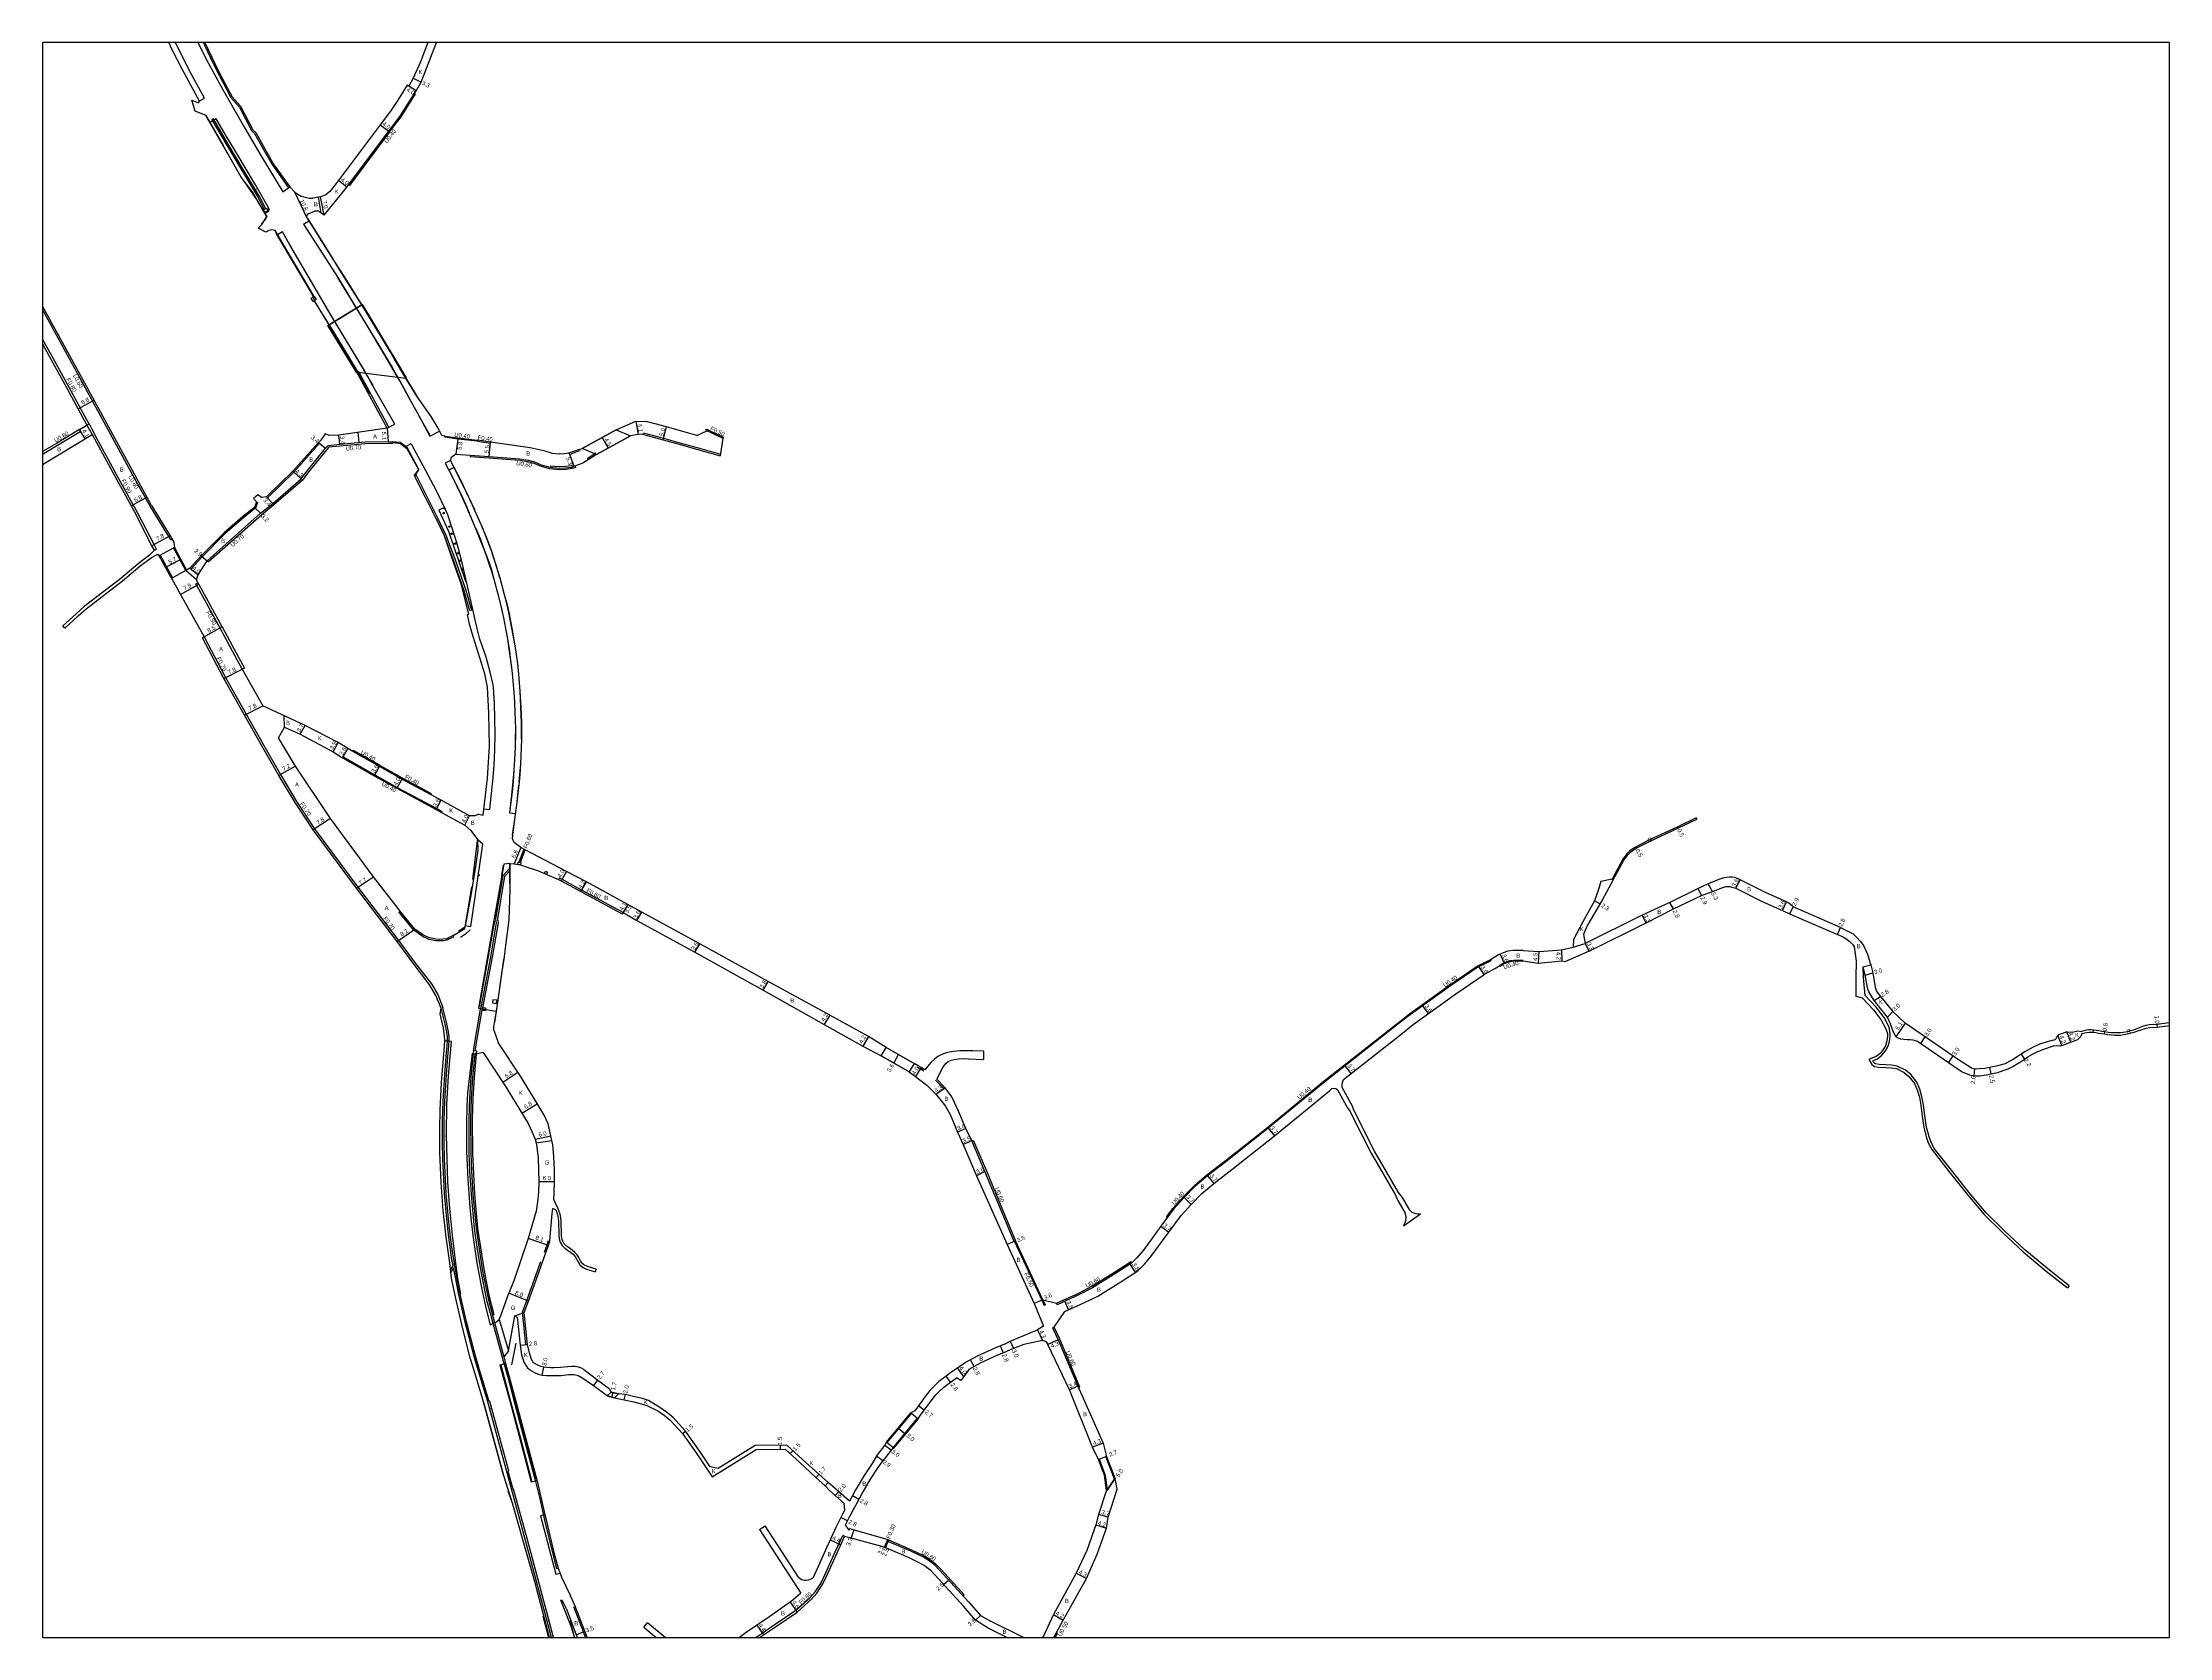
# Model space of a CAD drawing. Header units: metres. Extents: x 0 to 4000, y -96000 to -93000.
# Drawn here: x 1600 to 2400, y -93600 to -93000 of the extents above; entities that cross this region are included whole.
import ezdxf

# ---------------------------------------------------------------- set-up
doc = ezdxf.new("R2010")
doc.units = ezdxf.units.M
doc.header["$LTSCALE"] = 2.5
for name, color, linetype in [('側溝・桝', 7, 'Continuous'), ('図郭', 7, 'Continuous'), ('幅員', 7, 'Continuous'), ('植栽', 7, 'Continuous'), ('歩道・分離帯・安全施設', 7, 'Continuous'), ('舗装', 7, 'Continuous'), ('道路', 7, 'Continuous')]:
    doc.layers.add(name, color=color, linetype=linetype)
doc.styles.get("Standard").update_dxf_attribs({"font": ''})
doc.styles.get('Standard').set_extended_font_data('@MS PGothic')

# ---------------------------------------------------------------- blocks, each defined once
blk = doc.blocks.new('223900')
blk.add_lwpolyline([(-0.2, -0.4), (-0.4, -0.3), (-0.5, -0.3), (-0.5, -0.2), (-0.4, 0), (-0.5, 0.2), (-0.5, 0.3), (-0.4, 0.3), (-0.2, 0.4), (0, 0.5), (0, 0.5), (0, 0.5), (0.2, 0.4), (0.4, 0.3), (0.5, 0.3), (0.5, 0.2), (0.4, 0), (0.5, -0.2), (0.5, -0.3), (0.4, -0.3), (0.2, -0.4), (0, -0.5), (0, -0.5), (0, -0.5)], close=True)

msp = doc.modelspace()

# ---------------------------------------------------------------- linework, layer by layer
at = {"layer": '側溝・桝'}
for points in [[(1660.53, -93000), (1660.96, -93001.02), (1664.32, -93008.14), (1666.38, -93012.28), (1670.88, -93020.68), (1674.06, -93024.29), (1678.61, -93033.1), (1679.75, -93034.18), (1684.3, -93042.21), (1684.53, -93042.65), (1686.32, -93045.9), (1692.55, -93054.61), (1692.98, -93054.3)], [(1730.56, -93033.59), (1734.84, -93027.92), (1740.3, -93019.36), (1739.96, -93019.15)], [(1683.97, -93062.5), (1681.53, -93057.63), (1675.39, -93047.47), (1669.87, -93038.29), (1664.32, -93028.76), (1663.71, -93029.12), (1669.27, -93038.64), (1674.79, -93047.83), (1680.91, -93057.97), (1683.35, -93062.84)], [(1730.56, -93033.58), (1730.56, -93033.59), (1715.46, -93053.75)], [(1715.14, -93053.51), (1715.46, -93053.75)], [(1648.21, -93187.16), (1647.46, -93185.84), (1640.51, -93174.43), (1634.14, -93162.96), (1613.83, -93125.62), (1600, -93100.44)], [(1600, -93111.71), (1603.21, -93117.54), (1609.09, -93128.21), (1617.41, -93143.5)], [(1729.63, -93145.03), (1730.25, -93144.7), (1730.11, -93144.44), (1718.94, -93123.87), (1718.61, -93124.05)], [(1616.71, -93143.89), (1617.41, -93143.5), (1617.5, -93143.45), (1618.45, -93145.21), (1619.46, -93147.06)], [(1616.71, -93143.89), (1617.66, -93145.64), (1618.67, -93147.49)], [(1613.96, -93145.55), (1605.2, -93150.78), (1600, -93153.89)], [(1642.91, -93190.53), (1641.93, -93188.87), (1635.87, -93177.01), (1629.49, -93165.52), (1619.46, -93147.06)], [(1731.49, -93150.86), (1730.03, -93150.81), (1721.43, -93150.97), (1711.85, -93151.83), (1707.73, -93152.21), (1706.95, -93153.07), (1699.7, -93162.06), (1697.81, -93164.66), (1687.01, -93173.97), (1682.46, -93177.63), (1662.44, -93195.41)], [(1731.52, -93150.16), (1731.49, -93150.86)], [(1751.37, -93148.12), (1756.24, -93148.75), (1763.6, -93149.6)], [(1763.54, -93150), (1768.44, -93150.7)], [(1768.5, -93150.3), (1768.44, -93150.7)], [(1850.32, -93146.24), (1855.91, -93148.89)], [(1760.94, -93155.28), (1760.9, -93155.88)], [(1800.47, -93159.85), (1800.04, -93160), (1799.19, -93160.3), (1796.79, -93160.59), (1794.29, -93160.73), (1790.71, -93160.4), (1787.31, -93159.38), (1784.86, -93158.33), (1782.51, -93157.69), (1779.47, -93157.21), (1767.9, -93156.37), (1760.9, -93155.88)], [(1800.27, -93159.28), (1800.47, -93159.85)], [(1740.4, -93162.54), (1748.71, -93179.01), (1751.75, -93185.36), (1754.99, -93193.89), (1759.26, -93206.03), (1761.34, -93213.6), (1760.72, -93213.78), (1758.64, -93206.23), (1754.38, -93194.11), (1751.15, -93185.62)], [(1642.13, -93190.99), (1642.91, -93190.53)], [(1648.73, -93186.86), (1648.21, -93187.16)], [(1661.98, -93194.88), (1662.44, -93195.41)], [(1657.65, -93203.64), (1658.43, -93203.21)], [(1675.14, -93235.73), (1670.59, -93227.3), (1666.8, -93220.27), (1657.99, -93204.26), (1657.65, -93203.64)], [(1660.77, -93223.62), (1668.8, -93238.93), (1676.56, -93252.71)], [(1676.56, -93252.71), (1683.1, -93264.18), (1689.45, -93275.34), (1695.58, -93285.57), (1702.35, -93295.8), (1718.64, -93317.73), (1733.92, -93337.82), (1739.94, -93345.93), (1746.3, -93354.17), (1748.62, -93358.17), (1750.62, -93362.96)], [(1712.88, -93269.05), (1724.73, -93275.82), (1733.23, -93280.55), (1748.09, -93288.55), (1750, -93289.68)], [(1716.95, -93266.31), (1716.75, -93266.65)], [(1726.91, -93271.99), (1724.35, -93270.53), (1716.95, -93266.31)], [(1746.14, -93282.96), (1735.19, -93277.07), (1726.71, -93272.34)], [(1780.99, -93303.44), (1779.12, -93308.3)], [(1779.72, -93308.39), (1781.53, -93303.72)], [(1762.13, -93379.2), (1764.71, -93363.66), (1765.1, -93362.38), (1768.56, -93343.99), (1770.81, -93331.11), (1770.53, -93329.7), (1773.22, -93313.35), (1775.75, -93310.61)], [(1762.74, -93379.3), (1765.33, -93363.85), (1765.73, -93362.54), (1769.2, -93344.1), (1771.47, -93331.1), (1771.2, -93329.69), (1773.84, -93313.65), (1775.76, -93311.57)], [(1794.36, -93314.36), (1794.12, -93314.91)], [(1818.34, -93327.27), (1802.77, -93318.85), (1795.28, -93314.76), (1794.36, -93314.36)], [(2144.57, -93345.1), (2140.03, -93347.3), (2129.31, -93354.59), (2113.25, -93366.09)], [(2147.99, -93347.23), (2148.21, -93347.57)], [(2156.75, -93345.58), (2155.24, -93345.52), (2153.44, -93345.59), (2152.07, -93345.78), (2150.75, -93346.2), (2149.55, -93346.7), (2148.21, -93347.57)], [(1754.39, -93459.95), (1754.01, -93458.04), (1753.44, -93453.98), (1752.95, -93450.43), (1752.42, -93446.14), (1752.02, -93442.55), (1751.17, -93432.96), (1750.53, -93419.97), (1750.4, -93413.62), (1750.44, -93405.5), (1750.66, -93398.21), (1751.26, -93388.17), (1751.96, -93379.97), (1752.23, -93377.38), (1752.29, -93375.45), (1752.26, -93374.07), (1752.1, -93372.26), (1751.48, -93369.25), (1749.98, -93363.23)], [(1757.1, -93470.83), (1756.98, -93470.31), (1755.97, -93464.98), (1755.14, -93460.8), (1754.95, -93459.83), (1755.02, -93459.82), (1754.65, -93457.95), (1754.08, -93453.89), (1753.59, -93450.34), (1753.07, -93446.06), (1752.67, -93442.48), (1751.82, -93432.92), (1751.18, -93419.95), (1751.05, -93413.61), (1751.09, -93405.51), (1751.31, -93398.24), (1751.91, -93388.21), (1752.61, -93380.03), (1752.88, -93377.43), (1752.94, -93375.45), (1752.91, -93374.04), (1752.75, -93372.17), (1752.11, -93369.11), (1750.62, -93362.96)], [(2022.73, -93441.82), (2025.09, -93438.67), (2029.07, -93434.26), (2033.28, -93429.95), (2037.96, -93425.99), (2044.84, -93420.74), (2060.76, -93408.1), (2081.46, -93391.1), (2108.29, -93370.02), (2113.25, -93366.09)], [(1761.92, -93380.47), (1761.08, -93389.25), (1760.58, -93397.17), (1760.34, -93404.92), (1760.4, -93417.94), (1760.65, -93424.49), (1761.18, -93433.37), (1762.41, -93446.14), (1763.38, -93453.12), (1764.84, -93462.37), (1767.05, -93473.11), (1768.62, -93478.9), (1769.42, -93481.8), (1772.9, -93494.53), (1773.6, -93497.14), (1774.96, -93502.13), (1777.14, -93510.32), (1779.68, -93519.77), (1785.43, -93541.34), (1787.02, -93547.87), (1788.82, -93555.92), (1791.76, -93568.22), (1793.37, -93574.08), (1793.91, -93573.91)], [(1762.58, -93380.58), (1761.77, -93389.3), (1761.27, -93397.21), (1761.03, -93404.93), (1761.09, -93417.93), (1761.34, -93424.45), (1761.87, -93433.31), (1763.09, -93446.06), (1764.06, -93453.02), (1765.52, -93462.25), (1767.72, -93472.95), (1769.27, -93478.73)], [(1949.5, -93413.18), (1950.05, -93412.94), (1955.01, -93424.49), (1959.61, -93435.48), (1966.02, -93450.81)], [(2023.05, -93442.05), (2022.73, -93441.82)], [(1965.56, -93451.02), (1975.84, -93473.14), (1976.77, -93475.07)], [(1754.39, -93459.95), (1753.44, -93461.56)], [(1754.58, -93460.91), (1753.56, -93462.66)], [(1791.41, -93600), (1781.54, -93563.03), (1773.58, -93533.94), (1767.48, -93511.4), (1762.42, -93494.77), (1758.92, -93481.33), (1756.42, -93470.42), (1755.41, -93465.09), (1754.58, -93460.91)], [(1981.43, -93474.27), (1989.81, -93470.44), (1994.66, -93467.9), (2003.19, -93462.56), (2009.18, -93458.69), (2009.3, -93458.58)], [(2009.71, -93459.02), (2009.3, -93458.58)], [(1977.22, -93474.85), (1976.29, -93472.93)], [(1977.22, -93474.85), (1976.77, -93475.07)], [(1769.98, -93481.57), (1773.48, -93494.38)], [(1990.2, -93505.89), (1989.92, -93505.27), (1982.61, -93487.82), (1980.47, -93483.32)], [(1989.65, -93506.13), (1990.2, -93505.89)], [(1868.31, -93600), (1875.56, -93595.05), (1883.38, -93589.79), (1888.63, -93585.07), (1890.64, -93582.8), (1892.83, -93579.41), (1894.52, -93575.89), (1898.18, -93567.81), (1900.96, -93561.67)], [(1901.69, -93562), (1900.96, -93561.67)], [(1916.72, -93566.08), (1917.96, -93563.13)], [(1917.98, -93563.86), (1917.01, -93566.16)], [(1918.22, -93563.31), (1926.87, -93566.97), (1931.34, -93569.14), (1933.83, -93570.65), (1935.9, -93572.24), (1937.99, -93574.46), (1946.6, -93583.91)], [(1946.16, -93584.31), (1946.6, -93583.91)], [(1980.92, -93600), (1981.7, -93598.56)], [(1981.7, -93598.56), (1981.26, -93598.32)]]:
    msp.add_lwpolyline(points, dxfattribs=at)
for points in [[(1683.82, -93064.21), (1683.13, -93062.96), (1684.25, -93062.34), (1684.94, -93063.59)], [(1701.73, -93097.36), (1701.02, -93096.2), (1702.18, -93095.49), (1702.9, -93096.65)], [(1850.54, -93145.79), (1850.32, -93146.24), (1849.92, -93146.05), (1849.49, -93145.85), (1849.73, -93145.4), (1850.18, -93145.62)], [(1778.83, -93309.17), (1778.96, -93308.28), (1779.12, -93308.3), (1779.72, -93308.39), (1779.85, -93308.41), (1779.72, -93309.3)], [(1788.79, -93312.59), (1789.14, -93311.76), (1789.97, -93312.12), (1789.61, -93312.94)], [(1766.61, -93363.08), (1766.59, -93364.18), (1765.55, -93364.16), (1765.57, -93363.06)], [(1769.42, -93360.09), (1769.25, -93361.26), (1770.76, -93361.48), (1770.93, -93360.31)], [(1762.13, -93379.2), (1761.92, -93380.47), (1763.08, -93380.66), (1763.29, -93379.4)]]:
    msp.add_lwpolyline(points, close=True, dxfattribs=at)
at = {"layer": '図郭'}
msp.add_lwpolyline([(1600, -93600), (2400, -93600), (2400, -93000), (1600, -93000)], close=True, dxfattribs=at)
at = {"layer": '幅員'}
for points in [[(1739.44, -93013.4), (1742.38, -93014.91)], [(1740.56, -93018.21), (1737.8, -93016.45), (1737.19, -93016.06)], [(1727.03, -93030.95), (1730.24, -93033.35)], [(1714.51, -93054.35), (1711.31, -93051.95)], [(1705.92, -93064.95), (1704.55, -93058.08)], [(1613.37, -93137.74), (1619.34, -93134.49)], [(1823.18, -93142.49), (1824.07, -93147.51)], [(1616.08, -93149.06), (1613.96, -93145.55)], [(1703.83, -93150.41), (1706.42, -93152.61)], [(1711.78, -93151.13), (1711.4, -93147.75)], [(1729.63, -93145.03), (1730.03, -93150.11)], [(1756.19, -93149.15), (1755.4, -93154.89)], [(1767.94, -93155.77), (1768.5, -93150.3)], [(1810.53, -93148.64), (1812.69, -93152.58)], [(1833.42, -93149.45), (1834.73, -93144.62)], [(1799.92, -93159.4), (1798.14, -93154.41)], [(1694.11, -93161.29), (1697.29, -93164.19)], [(1633.35, -93174.31), (1639.29, -93171.01)], [(1679.72, -93174.86), (1682.01, -93177.1)], [(1684.26, -93170.93), (1686.56, -93173.43)], [(1647.98, -93185.54), (1641.14, -93189.3)], [(1646.64, -93197.29), (1651.64, -93194.56)], [(1655.41, -93197.75), (1658.53, -93200.26)], [(1659.67, -93193.1), (1661.91, -93194.94)], [(1651.85, -93207.64), (1658.77, -93203.82)], [(1667.59, -93219.84), (1660.14, -93223.94)], [(1668.18, -93239.26), (1675.14, -93235.73)], [(1675.95, -93253.05), (1682.9, -93249.51)], [(1696.92, -93260.17), (1698.76, -93256.95)], [(1709.31, -93266.77), (1711.18, -93263.35)], [(1713.08, -93268.71), (1714.86, -93265.58)], [(1695.13, -93272.18), (1688.85, -93275.7)], [(1724.93, -93275.47), (1726.71, -93272.34)], [(1735.38, -93276.72), (1733.42, -93280.2)], [(1748.28, -93288.2), (1749.97, -93285.02)], [(1708.28, -93291.89), (1701.78, -93296.2)], [(1758.9, -93294.45), (1760.64, -93290.85)], [(2214.86, -93295.12), (2215.07, -93295.57)], [(1779.89, -93302.87), (1777.35, -93308.96)], [(2199.22, -93302.65), (2199.47, -93303.09)], [(1797.02, -93311.85), (1795.01, -93315.3)], [(1718.08, -93318.15), (1724.45, -93313.82)], [(1802.48, -93319.38), (1804.62, -93315.76)], [(2223.94, -93320.88), (2222.67, -93318.27)], [(2228.09, -93319.37), (2226.54, -93316.46)], [(2236.88, -93318.17), (2238.48, -93314.95)], [(1820.12, -93324.26), (1818.06, -93327.8)], [(1820.12, -93324.26), (1818.36, -93327.28)], [(1823.54, -93330.25), (1825.41, -93327.17)], [(2185.78, -93324.01), (2183.8, -93322.84)], [(2213.48, -93325.93), (2212.13, -93323.48)], [(2254.49, -93326.52), (2255.96, -93323.24)], [(2258.41, -93325.12), (2257.11, -93327.72)], [(1733.36, -93338.24), (1740.05, -93333.51)], [(2203.13, -93331.21), (2201.61, -93328.28)], [(2275.14, -93335.5), (2276.3, -93332.95)], [(1845.32, -93342.18), (1847.2, -93339.12)], [(2149.7, -93346.2), (2148.3, -93342.88)], [(2162.84, -93342), (2162.61, -93346.49)], [(2171.36, -93341.33), (2171.51, -93345.53)], [(2181.71, -93341.85), (2180.19, -93338.93)], [(2142.25, -93350.62), (2140.23, -93347.65)], [(2285.51, -93350.83), (2288.39, -93349.99)], [(1871.01, -93356.52), (1872.94, -93353.25)], [(2288.95, -93360.36), (2291.31, -93358.86)], [(1896.17, -93365.85), (1894.04, -93369.46)], [(2121.27, -93365.27), (2119.17, -93362.34)], [(2293.9, -93366.67), (2296.01, -93364.53)], [(1910.68, -93373.91), (1908.55, -93377.53)], [(2300.58, -93368.96), (2297.14, -93373.99)], [(2308.05, -93374.05), (2306.36, -93376.53)], [(2359.55, -93377.34), (2358.02, -93373.42)], [(2362.91, -93376.02), (2361.38, -93372.11)], [(2375.62, -93372.98), (2375.74, -93372.19)], [(2395.28, -93369.36), (2395.37, -93370.35)], [(1920.17, -93383.9), (1921.98, -93380.74)], [(2318.54, -93381.22), (2316.85, -93383.7)], [(2344.23, -93380.61), (2345.45, -93382.44)], [(1773.09, -93391.1), (1778.76, -93387.35)], [(1930.53, -93385.62), (1928.34, -93388.97)], [(2092.27, -93387.83), (2089.98, -93384.92)], [(2326.51, -93388.67), (2326.75, -93386.08)], [(2332.89, -93387.99), (2332.41, -93385.53)], [(1780.27, -93402.74), (1786.07, -93399.21)], [(1935.97, -93395.66), (1939.52, -93393.26)], [(1785.32, -93412.51), (1791.2, -93411.32)], [(1947.3, -93408.57), (1944.19, -93409.95)], [(1949.5, -93413.18), (1946.29, -93414.56)], [(2061.01, -93408.41), (2063.33, -93411.29)], [(1786.61, -93428.41), (1792.61, -93428.46)], [(1954.46, -93424.72), (1951.23, -93426.31)], [(2038.21, -93426.3), (2040.53, -93429.19)], [(2029.37, -93434.53), (2032.06, -93437.06)], [(2020.6, -93445.32), (2023.58, -93447.52)], [(1790.32, -93452.52), (1782.64, -93449.96)], [(1966.02, -93450.81), (1962.82, -93452.23)], [(2011.14, -93462.67), (2009.08, -93459.47)], [(1782.75, -93473.5), (1775.34, -93470.47)], [(1976.29, -93472.93), (1972.98, -93474.35)], [(1985.95, -93476.72), (1984.49, -93473.53)], [(1974.28, -93484.33), (1976.1, -93488.23)], [(1779.6, -93490.07), (1782.39, -93489.78)], [(1950.4, -93498.02), (1949.05, -93495.56)], [(1961.38, -93492.82), (1960.33, -93490.23)], [(1963.96, -93488.57), (1965.2, -93491.3)], [(1982.07, -93488.07), (1978.1, -93489.73)], [(1787.95, -93501.28), (1788.53, -93498.33)], [(1807.24, -93505.3), (1808.9, -93503.17)], [(1941.57, -93503.91), (1939.88, -93501.69)], [(1944.19, -93498.64), (1946.46, -93501.93)], [(1814.19, -93509.56), (1814.57, -93507.88)], [(1818.8, -93510.55), (1819.25, -93508.6)], [(1989.37, -93505.51), (1986.25, -93506.86)], [(1931.62, -93514.52), (1929.45, -93512.91)], [(1840.67, -93523.31), (1841.84, -93522.36)], [(1877.57, -93529.16), (1877.55, -93527.66)], [(1919.22, -93529.57), (1916.77, -93527.82)], [(1922.07, -93521.35), (1924.37, -93523.27)], [(1998.95, -93526.95), (1994.91, -93528.43)], [(1882.22, -93529.74), (1881.21, -93530.85)], [(1916.1, -93533.52), (1913.73, -93531.85)], [(1997.43, -93532.91), (1999.96, -93531.95)], [(1892.02, -93538.65), (1890.89, -93539.92)], [(2000.42, -93544.6), (2003.16, -93540.41)], [(1898.19, -93546.65), (1899.5, -93545.14)], [(1907.08, -93548.07), (1904.62, -93546.73)], [(1902.8, -93556.08), (1900.28, -93554.86)], [(1904.09, -93562.64), (1905.22, -93559.54)], [(1996.12, -93557.68), (2000.14, -93558.87)], [(2000.8, -93554.76), (1997.24, -93553.74)], [(1896.27, -93563.31), (1900.27, -93565.13)], [(1917.01, -93566.16), (1918.26, -93563.21)], [(1917.01, -93566.16), (1917.98, -93563.86)], [(1988.84, -93575.84), (1992.64, -93577.85)], [(1938.92, -93580.08), (1940.77, -93578.4)], [(1881.23, -93586.66), (1883.88, -93590.42)], [(1950.89, -93593.45), (1952.79, -93591.68)], [(1980.27, -93591.34), (1983.9, -93593.46)], [(1800.73, -93598.96), (1803.99, -93597.69)], [(1868.65, -93595.41), (1871.12, -93599.05)]]:
    msp.add_lwpolyline(points, dxfattribs=at)
at = {"layer": '幅員', "flags": 128}
msp.add_lwpolyline([(1699.54, -93066.11), (1694.91, -93056.35)], dxfattribs=at)
at = {"layer": '植栽'}
msp.add_lwpolyline([(1751.51, -93175.72), (1751.39, -93175.58), (1751.23, -93175.46), (1751, -93175.35), (1750.79, -93175.29), (1750.55, -93175.28), (1750.3, -93175.32), (1749.04, -93175.97), (1752.7, -93183.81), (1759.08, -93202.6), (1759.37, -93202.5), (1757.93, -93196.25), (1756.32, -93189.93), (1755.33, -93186.64), (1752.42, -93177.68)], close=True, dxfattribs=at)
at = {"layer": '歩道・分離帯・安全施設'}
for points in [[(1660.92, -93020.93), (1655.95, -93011.72), (1653.19, -93006.37), (1650.07, -93000)], [(1658.97, -93022), (1660.92, -93020.93), (1655.95, -93011.72), (1653.19, -93006.37), (1650.07, -93000)], [(1658.97, -93022), (1660.92, -93020.93), (1655.95, -93011.72), (1653.19, -93006.37), (1650.07, -93000)], [(1658.44, -93000), (1662.34, -93007.67), (1668.07, -93018.13), (1676.05, -93032.16), (1682.14, -93042.51), (1690.35, -93056.16), (1692.98, -93054.3)], [(1658.44, -93000), (1662.34, -93007.67), (1668.07, -93018.13), (1676.05, -93032.16), (1682.14, -93042.51), (1690.35, -93056.16), (1692.98, -93054.3)], [(1658.44, -93000), (1662.34, -93007.67)], [(1668.07, -93018.13), (1676.05, -93032.16), (1682.14, -93042.51), (1690.35, -93056.16)], [(1661.44, -93027.61), (1670.93, -93044.07), (1674.57, -93050.51)], [(1683.44, -93063.89), (1685.4, -93062.75), (1684.79, -93061.7), (1680.05, -93053.5), (1672.28, -93040.52), (1669.2, -93035.38), (1665.32, -93028.76), (1664.57, -93029.19), (1663.07, -93030.04)], [(1684.7, -93063.16), (1685.4, -93062.75), (1684.79, -93061.7), (1680.05, -93053.5), (1672.28, -93040.52), (1669.2, -93035.38), (1665.32, -93028.76), (1664.57, -93029.19)], [(1685.4, -93062.75), (1684.79, -93061.7), (1680.05, -93053.5), (1672.28, -93040.52), (1669.2, -93035.38), (1665.32, -93028.76)], [(1675.42, -93051.83), (1680.52, -93059.05), (1684.36, -93065.65)], [(1682.35, -93068.39), (1684.19, -93066.05)], [(1687.77, -93071.69), (1693.55, -93081.55), (1701.38, -93094.75), (1702.54, -93097.76), (1707.47, -93105.78)], [(1729.63, -93145.03), (1730.25, -93144.7), (1732.57, -93143.51), (1724.29, -93129.16), (1720.68, -93122.76), (1709.7, -93104.56), (1702.91, -93092.98), (1693.02, -93076.05), (1690.26, -93071.23), (1688.43, -93072.31)], [(1730.25, -93144.7), (1732.57, -93143.51), (1724.29, -93129.16), (1720.68, -93122.76), (1709.7, -93104.56), (1702.91, -93092.98), (1693.02, -93076.05), (1690.26, -93071.23), (1688.43, -93072.31)], [(1703.25, -93093.56), (1702.91, -93092.98), (1693.02, -93076.05), (1690.26, -93071.23)], [(1698.19, -93068.38), (1711.26, -93088.75)], [(1698.19, -93068.38), (1711.27, -93088.77), (1718.14, -93100.1), (1726.82, -93114.51), (1731.45, -93122.21), (1734.54, -93127.49), (1738.51, -93134.96), (1741.61, -93140.62), (1745.73, -93148.03), (1749.37, -93146.2)], [(1698.19, -93068.38), (1711.27, -93088.77), (1718.14, -93100.1), (1726.82, -93114.51), (1731.45, -93122.21), (1734.54, -93127.49), (1738.51, -93134.96), (1741.61, -93140.62), (1745.73, -93148.03), (1749.37, -93146.2)], [(1719.9, -93098.15), (1713.47, -93087.92), (1710.23, -93082.89), (1705.5, -93075.33), (1699.96, -93066.36)], [(1703.03, -93093.39), (1706.85, -93099.94), (1709.58, -93104.53)], [(1717.86, -93099.51), (1716.62, -93097.44), (1711.11, -93088.43)], [(1728.77, -93117.61), (1722.18, -93106.67), (1717.98, -93099.73)], [(1730.85, -93116.29), (1723.31, -93103.74), (1720.19, -93098.59)], [(1707.74, -93106.31), (1718.28, -93123.74)], [(1709.72, -93104.75), (1720.49, -93122.59)], [(1734.45, -93127.27), (1728.92, -93117.83)], [(1736.68, -93126.19), (1732.48, -93119.08), (1731.05, -93116.62)], [(1718.53, -93124.19), (1722.8, -93132.1)], [(1720.78, -93123.08), (1724.18, -93129.08)], [(1738.41, -93134.62), (1734.56, -93127.5)], [(1740.9, -93133.01), (1736.77, -93126.3)], [(1732.57, -93143.51), (1724.29, -93129.16), (1724.26, -93129.11)], [(1745.68, -93147.64), (1741.62, -93140.62)], [(1704.21, -93150.74), (1694.47, -93161.64), (1684.61, -93171.28)], [(1731.89, -93150.44), (1734.7, -93150.83), (1736.97, -93152.68), (1741.35, -93160.57), (1739.7, -93163.03)], [(1766, -93288.24), (1768.18, -93288.5), (1768.78, -93283.66), (1769.42, -93277.86), (1769.86, -93271.97), (1770.15, -93266.1), (1770.27, -93260.25), (1770.18, -93254.41), (1769.94, -93248.49), (1769.57, -93242.69), (1769.45, -93241.62), (1768.39, -93236.91), (1766.83, -93231.28), (1764.54, -93224.44), (1763.36, -93219.99), (1762.88, -93217.83), (1761.85, -93213.3), (1757.93, -93196.25), (1756.32, -93189.93), (1755.33, -93186.64), (1752.42, -93177.68), (1751.51, -93175.72), (1748.27, -93168.96), (1746.06, -93164.62), (1744.07, -93160.85), (1738.88, -93151.38), (1738.5, -93150.98), (1736.6, -93152.01)], [(1766, -93288.24), (1768.18, -93288.5), (1768.78, -93283.66), (1769.42, -93277.86), (1769.86, -93271.97), (1770.15, -93266.1), (1770.27, -93260.25), (1770.18, -93254.41), (1769.94, -93248.49), (1769.57, -93242.69), (1769.45, -93241.62), (1768.39, -93236.91), (1766.83, -93231.28), (1764.54, -93224.44), (1763.36, -93219.99), (1762.88, -93217.83), (1761.85, -93213.3), (1757.93, -93196.25), (1756.32, -93189.93), (1755.33, -93186.64), (1752.42, -93177.68), (1751.51, -93175.72), (1748.27, -93168.96), (1746.06, -93164.62), (1744.07, -93160.85), (1738.88, -93151.38), (1738.5, -93150.98), (1736.6, -93152.01)], [(1744.07, -93160.85), (1738.88, -93151.38), (1738.5, -93150.98)], [(1825.88, -93146.78), (1829.28, -93147.72), (1833.58, -93148.87), (1839.67, -93150.53), (1847.05, -93152.63), (1855.06, -93154.91)], [(1753.4, -93157.22), (1751.41, -93158.23), (1752.78, -93160.92)], [(1754.77, -93159.91), (1752.78, -93160.92), (1755.57, -93166.44), (1757.28, -93170.03), (1759.06, -93173.91), (1760.47, -93177.12), (1760.76, -93177.64), (1763, -93183.03), (1764.53, -93186.78), (1766, -93190.61), (1766.88, -93192.93), (1768.04, -93196.33), (1768.91, -93198.93), (1769.77, -93201.92), (1771.37, -93207.92), (1772.46, -93212.48), (1773.33, -93216.43), (1774.11, -93220.42), (1774.83, -93224.32), (1775.45, -93228.12), (1776.05, -93232.43), (1776.49, -93236.12), (1776.9, -93240.15), (1777.25, -93244.34), (1777.48, -93248.11), (1777.67, -93252.06), (1777.8, -93255.02), (1777.84, -93258.01), (1777.82, -93262.15), (1777.73, -93265.28), (1777.54, -93269.74), (1777.29, -93273.74), (1776.94, -93278.03), (1776.56, -93281.82), (1775.6, -93289.76), (1777.85, -93290.07)], [(1760.13, -93170.6), (1757.59, -93165.18), (1754.86, -93159.85), (1753.49, -93157.17)], [(1790.88, -93159.21), (1794.31, -93159.53), (1796.68, -93159.39), (1798.92, -93159.13), (1799.64, -93158.87)], [(1802.28, -93153.58), (1801.61, -93153.78), (1800.34, -93154.26), (1798.04, -93155.09)], [(1804.91, -93156.43), (1808.1, -93154.41)], [(1752.78, -93160.92), (1755.57, -93166.44), (1757.28, -93170.03), (1759.06, -93173.91), (1760.47, -93177.12), (1760.76, -93177.64), (1763, -93183.03), (1764.53, -93186.78), (1766, -93190.61), (1766.88, -93192.93), (1768.04, -93196.33), (1768.91, -93198.93), (1769.77, -93201.92), (1771.37, -93207.92), (1772.46, -93212.48), (1773.33, -93216.43), (1774.11, -93220.42), (1774.83, -93224.32), (1775.45, -93228.12), (1776.05, -93232.43), (1776.49, -93236.12), (1776.9, -93240.15), (1777.25, -93244.34), (1777.48, -93248.11), (1777.67, -93252.06), (1777.8, -93255.02), (1777.84, -93258.01), (1777.82, -93262.15), (1777.73, -93265.28), (1777.54, -93269.74), (1777.29, -93273.74), (1776.94, -93278.03), (1776.56, -93281.82), (1775.6, -93289.76), (1777.85, -93290.07)], [(1760.61, -93177.06), (1759.2, -93173.85), (1757.42, -93169.96), (1755.7, -93166.37), (1752.98, -93160.97)], [(1680.89, -93172.96), (1680.15, -93175.16), (1675.7, -93178.69), (1668.61, -93184.82), (1660.03, -93193.45), (1655.78, -93198.09)], [(1768.18, -93288.5), (1768.78, -93283.66), (1769.42, -93277.86), (1769.86, -93271.97), (1770.15, -93266.1), (1770.27, -93260.25), (1770.18, -93254.41), (1769.94, -93248.49), (1769.57, -93242.69), (1769.45, -93241.62), (1768.39, -93236.91), (1766.83, -93231.28), (1764.54, -93224.44), (1763.36, -93219.99), (1762.88, -93217.83), (1761.85, -93213.3), (1757.93, -93196.25), (1756.32, -93189.93), (1755.33, -93186.64), (1752.42, -93177.68), (1751.51, -93175.72)], [(1762.54, -93175.85), (1760.71, -93171.9)], [(1769.92, -93201.88), (1769.06, -93198.88), (1768.18, -93196.28), (1767.02, -93192.88), (1766.14, -93190.55), (1764.67, -93186.73), (1763.14, -93182.98)], [(1768.76, -93190.99), (1767.25, -93186.91), (1765.17, -93181.83)], [(1772.05, -93201.41), (1770.73, -93197), (1769.12, -93192.06)], [(1777.97, -93262.15), (1777.99, -93258.01), (1777.95, -93255.02), (1777.82, -93252.05), (1777.63, -93248.1), (1777.4, -93244.33), (1777.05, -93240.13), (1776.64, -93236.11), (1776.2, -93232.41), (1775.6, -93228.1), (1774.97, -93224.3), (1774.25, -93220.39), (1773.47, -93216.4), (1772.61, -93212.45), (1771.52, -93207.88)], [(1780.21, -93262.01), (1780.19, -93255.83), (1779.94, -93249.99), (1779.66, -93244.02), (1779.16, -93237.64), (1778.72, -93233.78), (1778.12, -93229.36), (1777.62, -93226.18), (1776.54, -93220.28), (1775.45, -93214.43), (1774.79, -93211.48), (1773.76, -93207.62)], [(1775.76, -93289.7), (1776.71, -93281.84), (1777.09, -93278.04), (1777.44, -93273.75), (1777.69, -93269.75), (1777.88, -93265.28)], [(1779.3, -93278.28), (1779.58, -93275.34), (1779.85, -93271.47), (1780.11, -93265.25)], [(1776.78, -93298.16), (1777.6, -93292.14), (1778.35, -93286.76), (1779.2, -93279.31)], [(1759.07, -93332.11), (1761.05, -93332.49), (1765.55, -93301.57), (1763.77, -93299.92)], [(1759.07, -93332.11), (1761.05, -93332.49), (1765.55, -93301.57), (1763.77, -93299.92)], [(1761.05, -93332.49), (1765.55, -93301.57)], [(1763.5, -93300.15), (1761.75, -93314.81)], [(1775.79, -93308.88), (1773.49, -93309.06), (1772.72, -93313.34), (1769.93, -93329.59), (1767.39, -93343.84), (1763.93, -93363.29), (1764.78, -93363.42), (1770.57, -93364.38)], [(1775.79, -93308.88), (1773.49, -93309.06), (1772.72, -93313.34), (1769.93, -93329.59), (1767.39, -93343.84), (1763.93, -93363.29), (1764.78, -93363.42)], [(1772.72, -93313.34), (1773.4, -93309.53)], [(1775.83, -93317.96), (1775.82, -93314.97), (1775.8, -93309.03)], [(1761.29, -93317.64), (1758.79, -93332.76)], [(1754.73, -93336.49), (1752.07, -93337.71), (1750.67, -93337.91), (1749.36, -93337.98), (1747.92, -93337.88), (1746.69, -93337.69), (1745.41, -93337.38), (1744.14, -93336.86), (1743.35, -93336.52), (1742.62, -93336.02), (1739.64, -93333.96), (1733.99, -93327.08)], [(1758.79, -93332.76), (1756.5, -93334.47)], [(1760.85, -93333.74), (1759.06, -93335.38), (1757.2, -93336.74)], [(1764.4, -93362.74), (1767.75, -93343.88), (1770.13, -93330.37)], [(1770.14, -93368.68), (1770.99, -93362.84), (1772.89, -93349.5), (1773.52, -93344.93)], [(1792.21, -93600), (1782.29, -93562.83), (1777.18, -93544.16), (1776.99, -93544.21), (1775.15, -93537.51), (1775.34, -93537.46), (1774.33, -93533.73), (1768.22, -93511.19), (1768.21, -93511.16), (1768.02, -93511.21), (1764.39, -93499.28), (1762.97, -93494.6), (1759.48, -93481.2), (1757.1, -93470.83), (1757.3, -93470.79), (1757.18, -93470.27), (1756.17, -93464.97), (1755.44, -93459.24), (1754.18, -93448.63), (1753.19, -93438.68), (1752.49, -93428.71), (1751.95, -93411.01), (1752.08, -93399.41), (1752.72, -93388.77), (1753.88, -93375.79), (1752.93, -93375.71), (1751.29, -93375.65)], [(1792.21, -93600), (1782.29, -93562.83), (1777.18, -93544.16), (1776.99, -93544.21), (1775.15, -93537.51), (1775.34, -93537.46), (1774.33, -93533.73), (1768.22, -93511.19), (1768.21, -93511.16), (1768.02, -93511.21), (1764.39, -93499.28), (1762.97, -93494.6), (1759.48, -93481.2), (1757.1, -93470.83), (1757.3, -93470.79), (1757.18, -93470.27), (1756.17, -93464.97), (1755.44, -93459.24), (1754.18, -93448.63), (1753.19, -93438.68), (1752.49, -93428.71), (1751.95, -93411.01), (1752.08, -93399.41), (1752.72, -93388.77), (1753.88, -93375.79), (1752.93, -93375.71)], [(1757.3, -93470.79), (1757.18, -93470.27), (1756.17, -93464.97), (1755.44, -93459.24), (1754.18, -93448.63), (1753.19, -93438.68), (1752.49, -93428.71), (1751.95, -93411.01), (1752.08, -93399.41), (1752.72, -93388.77), (1753.88, -93375.79)], [(1763.14, -93380.61), (1761.93, -93380.4), (1761.57, -93380.34), (1760.61, -93388.74), (1759.87, -93395.15), (1759.64, -93400.41), (1759.45, -93406.6), (1759.44, -93411.93), (1759.5, -93417.15), (1759.69, -93422.38), (1759.98, -93427.67), (1760.3, -93432.94), (1760.72, -93438.18), (1761.22, -93443.43), (1761.82, -93448.71), (1762.59, -93453.9), (1763.41, -93459.1), (1765.08, -93468.53), (1766.23, -93473.68), (1766.98, -93477), (1768.35, -93482.34), (1769.98, -93481.57)], [(1761.57, -93380.34), (1760.61, -93388.74), (1759.87, -93395.15), (1759.64, -93400.41), (1759.45, -93406.6), (1759.44, -93411.93), (1759.5, -93417.15), (1759.69, -93422.38), (1759.98, -93427.67), (1760.3, -93432.94), (1760.72, -93438.18), (1761.22, -93443.43), (1761.82, -93448.71), (1762.59, -93453.9), (1763.41, -93459.1), (1765.08, -93468.53), (1766.23, -93473.68), (1766.98, -93477), (1768.35, -93482.34)], [(1761.93, -93380.4), (1761.57, -93380.34), (1760.61, -93388.74), (1759.87, -93395.15), (1759.64, -93400.41), (1759.45, -93406.6), (1759.44, -93411.93), (1759.5, -93417.15), (1759.69, -93422.38), (1759.98, -93427.67), (1760.3, -93432.94), (1760.72, -93438.18), (1761.22, -93443.43), (1761.82, -93448.71), (1762.59, -93453.9), (1763.41, -93459.1), (1765.08, -93468.53), (1766.23, -93473.68), (1766.98, -93477), (1768.35, -93482.34), (1769.43, -93481.83)], [(1931.53, -93386.94), (1930.22, -93386.14), (1929.01, -93385.45)], [(1939.09, -93393.67), (1935.93, -93390.36)], [(1788.78, -93455.02), (1789.75, -93452.32), (1790.3, -93450.65)], [(1781.79, -93489.84), (1780.54, -93477.65), (1782.18, -93473.29), (1787.48, -93458.62)], [(1764.39, -93499.28), (1762.97, -93494.6)], [(1776.48, -93497.48), (1778.1, -93489.33)], [(1774.18, -93496.99), (1772.06, -93497.55), (1775.83, -93511.43), (1779.26, -93524.3), (1783.83, -93541.51), (1785.94, -93540.95)], [(1773.6, -93497.14), (1772.06, -93497.55), (1775.83, -93511.43), (1779.26, -93524.3), (1783.83, -93541.51), (1785.37, -93541.1)], [(1784.06, -93541.05), (1779.59, -93524.23), (1776.12, -93511.33), (1772.47, -93497.6)], [(1785.66, -93540.47), (1780.11, -93519.67), (1777.28, -93509.09), (1774.02, -93496.96)], [(1765.63, -93510.99), (1766.27, -93513.14), (1771.99, -93534.14), (1773.32, -93539.19)], [(1775.34, -93537.46), (1774.33, -93533.73), (1768.22, -93511.19), (1768.21, -93511.16)], [(1775.04, -93544.79), (1776.24, -93548.41)], [(1787.31, -93581.64), (1782.29, -93562.83), (1777.18, -93544.16)], [(1788.93, -93553.87), (1787.25, -93554.24), (1793.11, -93576.19), (1794.64, -93575.85)], [(1788.93, -93553.87), (1787.25, -93554.24), (1793.11, -93576.19), (1794.64, -93575.85)], [(1787.25, -93554.24), (1793.11, -93576.19)], [(1788.17, -93591.86), (1790.34, -93600)], [(1792.21, -93600), (1789.04, -93588.12)], [(1804.27, -93600), (1803.43, -93597.91), (1799.82, -93588.47)], [(1800.17, -93600), (1800.11, -93599.84), (1799.18, -93596.5), (1798.38, -93593.89)]]:
    msp.add_lwpolyline(points, dxfattribs=at)
at = {"layer": '歩道・分離帯・安全施設', "flags": 128}
msp.add_lwpolyline([(1698.19, -93068.38), (1700.17, -93067.11)], dxfattribs=at)
msp.add_lwpolyline([(1698.19, -93068.38), (1700.17, -93067.11)], dxfattribs=at)
at = {"layer": '歩道・分離帯・安全施設'}
for p in [(1680.76, -93055.01, 189.78), (1764.28, -93313.17, 188.31), (1751.83, -93411.43, 191.56), (1768.72, -93513.69, 194.91)]:
    msp.add_point(p, dxfattribs=at)
at = {"layer": '舗装'}
for points in [[(1704.79, -93064.23), (1703.86, -93058.18)], [(1707.8, -93106.19), (1720.07, -93098.66)], [(1718.61, -93124.05), (1736.64, -93126.21)], [(1719.11, -93150.48), (1718.7, -93146.66)], [(1657.86, -93202.09), (1653.86, -93198.63)], [(1691.07, -93257.53), (1690.83, -93253.23)], [(1696.92, -93260.17), (1698.76, -93256.95)], [(1758.9, -93294.45), (1760.64, -93290.85)], [(2190.34, -93314.74), (2190.78, -93314.98)], [(2175.74, -93340.32), (2180.19, -93338.93)], [(2284.83, -93347.68), (2287.64, -93347.02)], [(2371.36, -93372.32), (2371.44, -93371.52)], [(1785.61, -93413.96), (1791.55, -93413.08)], [(1777.7, -93479.03), (1781.15, -93477.72)], [(1771.75, -93480.42), (1775.3, -93492.17)], [(1894.34, -93543), (1895.47, -93541.73)]]:
    msp.add_lwpolyline(points, dxfattribs=at)
at = {"layer": '道路'}
for points in [[(1656.19, -93021.73), (1658.6, -93022.71), (1659.01, -93022.07), (1657.51, -93019.34), (1652.44, -93009.8), (1648.89, -93003.03), (1647.54, -93000)], [(1661.1, -93000), (1661.45, -93000.8), (1664.8, -93007.91), (1666.85, -93012.04), (1671.32, -93020.38), (1674.5, -93023.99), (1679.04, -93032.78), (1680.17, -93033.85), (1684.76, -93041.96), (1684.99, -93042.39)], [(1744.95, -93000), (1742.17, -93007.2), (1739.44, -93013.4), (1737.8, -93016.45), (1737.19, -93016.06)], [(1740.56, -93018.21), (1742.38, -93014.91), (1748.16, -93000)], [(1657.41, -93025.76), (1656.19, -93021.73)], [(1730.24, -93033.35), (1734.51, -93027.69), (1740.56, -93018.21)], [(1737.19, -93016.06), (1733.58, -93021.72)], [(1668.01, -93038.71), (1661.59, -93027.46), (1657.41, -93025.76)], [(1727.03, -93030.95), (1710.45, -93053.09), (1708.03, -93056.03), (1706.51, -93057.29)], [(1681.13, -93069.84), (1682.59, -93068.33), (1684.53, -93065.18), (1684.03, -93064.9), (1680.64, -93059.07), (1679.19, -93056.58), (1675.41, -93051.69), (1674.56, -93050.34), (1667.92, -93038.76), (1668.01, -93038.71)], [(1705.92, -93064.95), (1710.87, -93058.87), (1713.59, -93055.57), (1730.24, -93033.35)], [(1684.99, -93042.39), (1686.76, -93045.62), (1692.98, -93054.3), (1695.02, -93056.47), (1697.33, -93057.8), (1700.26, -93058.49), (1701.61, -93058.5)], [(1699.54, -93066.11), (1699.46, -93065.45), (1699.54, -93064.9), (1699.85, -93064.44), (1702.32, -93063.39)], [(1706.51, -93057.29), (1704.55, -93058.08), (1703.86, -93058.18), (1701.61, -93058.5)], [(1705.92, -93064.95), (1704.79, -93064.23), (1703.63, -93063.49), (1702.32, -93063.39)], [(1684.05, -93071.3), (1681.13, -93069.84)], [(1702.14, -93095.51), (1687.49, -93070.71), (1686.27, -93070.43), (1685.17, -93070.73), (1684.05, -93071.3)], [(1699.54, -93066.11), (1704.6, -93074.13)], [(1720.07, -93098.66), (1713.36, -93088), (1710.19, -93082.91), (1705.4, -93075.39), (1704.6, -93074.13)], [(1729.63, -93145.03), (1729.5, -93144.78), (1718.33, -93124.22), (1718.61, -93124.05), (1707.8, -93106.19), (1706.52, -93104.07), (1702.21, -93097.07), (1701.73, -93097.36), (1701.02, -93096.2), (1702.14, -93095.51)], [(1641.03, -93174.13), (1634.66, -93162.68), (1614.36, -93125.33), (1600, -93099.19)], [(1720.07, -93098.66), (1723.19, -93103.81), (1730.71, -93116.24), (1732.44, -93119.1), (1736.64, -93126.21)], [(1600, -93113.38), (1602.51, -93117.93), (1608.39, -93128.59), (1616.71, -93143.89)], [(1751.32, -93148.52), (1751.37, -93148.12), (1750.18, -93147.82), (1748.82, -93145.11), (1746.22, -93140.71), (1740.83, -93133.06), (1736.64, -93126.21)], [(1600, -93154.85), (1605.61, -93151.47), (1614.37, -93146.24), (1613.96, -93145.55), (1616.71, -93143.89)], [(1801.42, -93153.21), (1802.11, -93153), (1803.03, -93152.73), (1815.81, -93145.75), (1823.18, -93142.49), (1827.06, -93142.54)], [(1846.08, -93147.77), (1840.85, -93146.29), (1834.73, -93144.62), (1830.44, -93143.47), (1827.06, -93142.54)], [(1600, -93158.8), (1618.67, -93147.49)], [(1618.67, -93147.49), (1628.7, -93165.95), (1635.08, -93177.43)], [(1729.63, -93145.03), (1711.4, -93147.75), (1707.82, -93147.85), (1706.25, -93147.21), (1704.64, -93149.64), (1703.83, -93150.41), (1694.11, -93161.29), (1684.26, -93170.93), (1682.42, -93171.2), (1681.02, -93170.13), (1679.41, -93171.48), (1680.42, -93172.79), (1679.72, -93174.86), (1675.38, -93178.3), (1668.27, -93184.45), (1659.67, -93193.1), (1655.41, -93197.75), (1654.21, -93198.44)], [(1658.43, -93203.21), (1657.86, -93202.09), (1658.53, -93200.26), (1661.91, -93194.94), (1682.01, -93177.1), (1686.56, -93173.43), (1697.29, -93164.19), (1699.14, -93161.63), (1706.42, -93152.61), (1707.4, -93151.54), (1711.78, -93151.13), (1721.39, -93150.27), (1730.03, -93150.11), (1731.52, -93150.16)], [(1740.02, -93163.21), (1741.52, -93160.59), (1737.09, -93152.36), (1734.46, -93150.47), (1731.52, -93150.16)], [(1763.6, -93149.6), (1763.54, -93150), (1756.19, -93149.15), (1751.32, -93148.52)], [(1768.5, -93150.3), (1763.6, -93149.6)], [(1789.02, -93153.74), (1783.46, -93152.53), (1768.5, -93150.3)], [(1815.81, -93145.75), (1803.03, -93152.73)], [(1825.72, -93147.35), (1824.07, -93147.51), (1821.2, -93147.94), (1808.42, -93154.92), (1805.23, -93156.94), (1803.33, -93158.15)], [(1808.42, -93154.92), (1821.2, -93147.94)], [(1825.72, -93147.35), (1829.12, -93148.29), (1833.42, -93149.45), (1839.51, -93151.1), (1846.88, -93153.2), (1854.89, -93155.48)], [(1846.08, -93147.77), (1849.92, -93146.05), (1850.32, -93146.24), (1850.54, -93145.79)], [(1850.54, -93145.79), (1856.14, -93148.45), (1855.91, -93148.89), (1854.89, -93155.48)], [(1755.4, -93154.89), (1753.55, -93156.2), (1753.4, -93157.22), (1754.76, -93159.9), (1757.5, -93165.22), (1760.03, -93170.65), (1760.66, -93171.92), (1762.43, -93175.9), (1765.14, -93181.84), (1767.21, -93186.92), (1768.72, -93191.01), (1769.07, -93192.08), (1770.68, -93197.02), (1772, -93201.42), (1773.68, -93207.64), (1774.71, -93211.5), (1775.37, -93214.45), (1776.46, -93220.29), (1777.54, -93226.2), (1778.04, -93229.37), (1778.64, -93233.79), (1779.08, -93237.65), (1779.58, -93244.02), (1779.86, -93249.99), (1780.11, -93255.83), (1780.13, -93262.01), (1780.03, -93265.25), (1779.78, -93271.47), (1779.5, -93275.33), (1779.23, -93278.27), (1779.16, -93279.3), (1778.31, -93286.76), (1777.56, -93292.14), (1776.74, -93298.15), (1776.59, -93299.6), (1777.43, -93300.95)], [(1755.4, -93154.89), (1767.94, -93155.77), (1779.54, -93156.62), (1782.63, -93157.1), (1785.06, -93157.77), (1787.51, -93158.82)], [(1787.51, -93158.82), (1790.83, -93159.8), (1794.3, -93160.13), (1796.73, -93159.99), (1799.06, -93159.71), (1799.84, -93159.43), (1801.98, -93158.67), (1803.33, -93158.15)], [(1801.42, -93153.21), (1800.13, -93153.7), (1797.84, -93154.52), (1796.27, -93154.71), (1794.4, -93154.82), (1791.84, -93154.58), (1789.02, -93153.74)], [(1751.15, -93185.62), (1748.12, -93179.3), (1740.02, -93163.21)], [(1641.03, -93174.13), (1647.98, -93185.54), (1649.37, -93187.99), (1649.58, -93189.95), (1649.23, -93190.14), (1653.86, -93198.63), (1654.21, -93198.44)], [(1642.16, -93191.03), (1641.14, -93189.3), (1635.08, -93177.43)], [(1640.29, -93192.83), (1642.16, -93191.03)], [(1649.23, -93190.14), (1649.58, -93189.95)], [(1653.86, -93198.63), (1649.23, -93190.14)], [(1649.58, -93189.95), (1654.21, -93198.44)], [(1759.82, -93215.16), (1760.35, -93215.02), (1758.45, -93207.69), (1757.45, -93203.66), (1753.85, -93193.4), (1751.15, -93185.62)], [(1640.29, -93192.83), (1635.93, -93196.11), (1629.41, -93201.61), (1615.67, -93212.22), (1612.61, -93214.89), (1607.68, -93219.44)], [(1608.43, -93220.25), (1613.35, -93215.7), (1616.37, -93213.07), (1630.1, -93202.46), (1636.61, -93196.97), (1640.95, -93193.71)], [(1640.95, -93193.71), (1643.37, -93192.46)], [(1648.5, -93201.55), (1648.85, -93201.36), (1644.23, -93192.87), (1643.88, -93193.06), (1643.37, -93192.46)], [(1643.88, -93193.06), (1644.23, -93192.87)], [(1648.5, -93201.55), (1643.88, -93193.06)], [(1644.23, -93192.87), (1648.85, -93201.36)], [(1654.21, -93198.44), (1653.86, -93198.63)], [(1648.85, -93201.36), (1648.5, -93201.55)], [(1648.5, -93201.55), (1651.85, -93207.64), (1660.77, -93223.62), (1660.14, -93223.94)], [(1667.59, -93219.84), (1658.77, -93203.82), (1658.43, -93203.21)], [(1764.12, -93290.34), (1765.71, -93290.71), (1767.37, -93276.77), (1768.07, -93264.86), (1767.9, -93252.24), (1767.37, -93242.45), (1766.3, -93237.48), (1761.93, -93223.5), (1760.78, -93219.36), (1759.82, -93215.16)], [(1608.43, -93220.25), (1607.68, -93219.44)], [(1675.95, -93253.05), (1668.18, -93239.26), (1660.14, -93223.94)], [(1667.59, -93219.84), (1671.38, -93226.87), (1675.93, -93235.31), (1675.14, -93235.73)], [(1675.14, -93235.73), (1682.9, -93249.51)], [(1749.98, -93363.23), (1747.99, -93358.48), (1745.72, -93354.56), (1739.38, -93346.35), (1733.36, -93338.24), (1718.08, -93318.15), (1701.78, -93296.2), (1694.99, -93285.94), (1688.85, -93275.7), (1682.49, -93264.53), (1675.95, -93253.05)], [(1714.86, -93265.58), (1711.18, -93263.35), (1698.76, -93256.95), (1682.9, -93249.51)], [(1688.69, -93261.6), (1691.07, -93257.53), (1696.92, -93260.17), (1709.31, -93266.77), (1712.88, -93269.05), (1713.08, -93268.71)], [(1754.48, -93335.95), (1751.89, -93337.12), (1750.61, -93337.32), (1749.36, -93337.37), (1747.98, -93337.28), (1746.81, -93337.1), (1745.6, -93336.8), (1744.37, -93336.3), (1743.64, -93335.99), (1742.96, -93335.52), (1740.05, -93333.51), (1734.45, -93326.7), (1733.72, -93325.82), (1724.45, -93313.82), (1708.28, -93291.89), (1695.13, -93272.18), (1688.69, -93261.6)], [(1713.08, -93268.71), (1724.93, -93275.47)], [(1726.71, -93272.34), (1724.15, -93270.88), (1716.75, -93266.65), (1714.86, -93265.58)], [(1746.14, -93282.96), (1746.33, -93282.61), (1735.38, -93276.72), (1726.91, -93271.99), (1726.71, -93272.34)], [(1724.93, -93275.47), (1733.42, -93280.2)], [(1733.42, -93280.2), (1748.28, -93288.2), (1750.2, -93289.34), (1750, -93289.68), (1758.9, -93294.45), (1761.02, -93296.31), (1763.77, -93299.92)], [(1749.97, -93285.02), (1746.14, -93282.96)], [(1764.12, -93290.34), (1762.76, -93290.9), (1761.6, -93290.97), (1760.64, -93290.85), (1749.97, -93285.02)], [(2222.01, -93291.66), (2214.86, -93295.12), (2204.42, -93299.97), (2199.22, -93302.65), (2197.07, -93304.03), (2196.01, -93305.07), (2194.4, -93307.26), (2190.34, -93314.74)], [(2190.78, -93314.98), (2194.83, -93307.53), (2196.39, -93305.4), (2197.38, -93304.42), (2199.47, -93303.09), (2204.64, -93300.42), (2215.07, -93295.57), (2222.22, -93292.11)], [(2222.01, -93291.66), (2222.22, -93292.11)], [(1754.48, -93335.95), (1758.83, -93333.35), (1759.28, -93331.05), (1761.38, -93320.15), (1763.02, -93309.94), (1763.89, -93303.85), (1763.77, -93299.92)], [(1931.84, -93386.43), (1930.53, -93385.62), (1929.31, -93384.93), (1927.82, -93384.08), (1917.29, -93378.06), (1910.68, -93373.91), (1896.17, -93365.85), (1872.94, -93353.25), (1847.2, -93339.12), (1825.41, -93327.17), (1820.12, -93324.26), (1804.62, -93315.76), (1797.02, -93311.85), (1781.53, -93303.72), (1780.99, -93303.44), (1779.89, -93302.87), (1777.43, -93300.95)], [(1775.79, -93308.88), (1775.74, -93309.45), (1775.78, -93314.97), (1775.79, -93318.92), (1775.42, -93330.06), (1774.12, -93339.7), (1773.45, -93344.92), (1772.78, -93349.49), (1770.83, -93362.82), (1769.6, -93370.31), (1769.57, -93370.88), (1769.65, -93371.32), (1769.81, -93371.91), (1771.36, -93376.14)], [(1775.79, -93308.88), (1777.35, -93308.96), (1779.82, -93309.32), (1781.96, -93310.1), (1786.22, -93311.47), (1794.12, -93314.91), (1795.01, -93315.3), (1802.48, -93319.38), (1818.06, -93327.8)], [(2190.34, -93314.74), (2186.14, -93315.6), (2185.18, -93319), (2183.8, -93322.84), (2179.31, -93330.74), (2175.87, -93337.49), (2175.74, -93340.32)], [(2190.78, -93314.98), (2186.58, -93322.64), (2181.19, -93331.79), (2180.34, -93333.61), (2179.64, -93335.49), (2180.19, -93338.93)], [(2238.48, -93314.95), (2236.68, -93314.09), (2235.67, -93313.92), (2234.56, -93313.95), (2233.41, -93314.08), (2232.39, -93314.28), (2231.25, -93314.56), (2230.48, -93314.89), (2226.54, -93316.46), (2222.67, -93318.27), (2212.13, -93323.48), (2201.61, -93328.28), (2180.19, -93338.93)], [(2181.71, -93341.85), (2203.13, -93331.21), (2213.48, -93325.93), (2223.94, -93320.88), (2228.09, -93319.37), (2231.99, -93317.83), (2233.17, -93317.52), (2233.99, -93317.51), (2234.68, -93317.55), (2235.43, -93317.69), (2236.88, -93318.17)], [(2236.88, -93318.17), (2246.84, -93323.1), (2254.49, -93326.52)], [(2255.96, -93323.24), (2248.37, -93319.85), (2238.48, -93314.95)], [(1818.06, -93327.8), (1818.34, -93327.27), (1823.54, -93330.25), (1845.32, -93342.18), (1871.01, -93356.52), (1894.04, -93369.46), (1908.55, -93377.53), (1915.48, -93381.22), (1926.01, -93387.24), (1928.34, -93388.97), (1932.56, -93392.19), (1935.97, -93395.66), (1939.65, -93400.09), (1941.57, -93403.51), (1944.19, -93409.95), (1946.29, -93414.56), (1951.23, -93426.31), (1962.82, -93452.23), (1972.98, -93474.35)], [(2254.49, -93326.52), (2257.11, -93327.72), (2275.14, -93335.5)], [(2276.3, -93332.95), (2258.41, -93325.12), (2257.53, -93324.33), (2256.82, -93323.72), (2255.96, -93323.24)], [(2281.52, -93340.06), (2281.08, -93339.47), (2279.95, -93338.44), (2278.78, -93337.56), (2277.49, -93336.72), (2275.14, -93335.5)], [(2276.3, -93332.95), (2280.98, -93335.35), (2282.44, -93336.62), (2283.71, -93338.02), (2284.93, -93339.65), (2285.72, -93341.27), (2286.42, -93342.9), (2286.97, -93344.68), (2287.45, -93346.28), (2287.64, -93347.02), (2288.39, -93349.99), (2289.35, -93355.53), (2289.89, -93357.07), (2291.31, -93358.86), (2296.01, -93364.53), (2300.58, -93368.96)], [(2147.68, -93343.15), (2144.57, -93345.1), (2144.76, -93345.46)], [(2156.97, -93341.59), (2155.25, -93341.51), (2153.09, -93341.6), (2151.19, -93341.86), (2149.37, -93342.44), (2147.68, -93343.15)], [(2181.71, -93341.85), (2172.56, -93345.81), (2171.51, -93345.53), (2162.61, -93346.49), (2156.75, -93345.58), (2156.81, -93345.19)], [(2156.97, -93341.59), (2162.84, -93342), (2171.36, -93341.33), (2175.74, -93340.32)], [(2284.57, -93359.49), (2282.2, -93358.93), (2282.12, -93351.78), (2282.25, -93345.58), (2281.52, -93340.06)], [(2140.23, -93347.65), (2129.54, -93354.91), (2113.48, -93366.42)], [(2115.58, -93369.35), (2131.6, -93357.87), (2142.25, -93350.62)], [(2140.23, -93347.65), (2144.76, -93345.46)], [(2146.36, -93348.29), (2142.25, -93350.62)], [(2146.36, -93348.29), (2149.37, -93346.34), (2150.61, -93345.82), (2151.98, -93345.39), (2153.41, -93345.2), (2155.24, -93345.12), (2156.81, -93345.19)], [(2285.59, -93358.53), (2284.92, -93351.71), (2284.83, -93347.68)], [(2297.14, -93373.99), (2296.03, -93371.92), (2295.49, -93370.28), (2295.09, -93369.14), (2294.61, -93368.13), (2293.9, -93366.67), (2288.95, -93360.36), (2286.87, -93357.07), (2286.38, -93355.58), (2285.51, -93350.83), (2284.83, -93347.68)], [(2284.57, -93359.49), (2288.65, -93363.83), (2291.45, -93367.57), (2293.3, -93371.02)], [(2294.53, -93370.35), (2292.64, -93366.82), (2289.72, -93362.93), (2285.59, -93358.53)], [(1755.48, -93472.52), (1753.81, -93464.8), (1753.15, -93459.03), (1751.78, -93449.43), (1750.69, -93439.41), (1749.88, -93428.82), (1749.46, -93417.53), (1749.41, -93408.63), (1749.5, -93401.66), (1750.06, -93391.25), (1751.22, -93377.52), (1751.29, -93375.47), (1751.24, -93373.68), (1750.76, -93370.74), (1749.54, -93365.37), (1749.98, -93363.23)], [(2113.48, -93366.42), (2108.54, -93370.33), (2081.71, -93391.42), (2061.01, -93408.41), (2045.09, -93421.06), (2038.21, -93426.3), (2033.55, -93430.24), (2029.37, -93434.53), (2025.4, -93438.93), (2020.6, -93445.32), (2014.11, -93454.24), (2011.66, -93457.2)], [(2089.38, -93390.09), (2110.86, -93373.21), (2115.58, -93369.35)], [(2293.3, -93371.02), (2293.96, -93372.85), (2293.97, -93373.67), (2293.84, -93374.86), (2293.6, -93376.08), (2293.16, -93377.42), (2292.32, -93378.76), (2291.13, -93380.27), (2289.7, -93381.45), (2286.97, -93382.56), (2288.06, -93384.49), (2289.02, -93385.16), (2290.67, -93385.48), (2293.21, -93385.6), (2295.38, -93385.74), (2297.27, -93386), (2300.22, -93387.48), (2302.09, -93389.04), (2304.15, -93391.56), (2305.12, -93394.01), (2305.93, -93396.77), (2306.51, -93399.75), (2306.99, -93403.85), (2307.67, -93408.19), (2308.64, -93412.01), (2309.28, -93413.88), (2310.69, -93416.57), (2317.2, -93424.88), (2324.25, -93433.75), (2330.28, -93440.93), (2337.25, -93447.71), (2344.99, -93454.89), (2353.58, -93462.14), (2361.61, -93468.53)], [(2362.23, -93467.75), (2354.22, -93461.37), (2345.65, -93454.14), (2337.94, -93446.98), (2331.01, -93440.24), (2325.03, -93433.12), (2317.98, -93424.26), (2311.53, -93416.03), (2310.2, -93413.48), (2309.6, -93411.72), (2308.65, -93407.99), (2307.99, -93403.71), (2307.5, -93399.6), (2306.91, -93396.54), (2306.07, -93393.68), (2305.02, -93391.05), (2302.81, -93388.33), (2300.77, -93386.63), (2297.57, -93385.03), (2295.48, -93384.75), (2293.26, -93384.6), (2290.79, -93384.48), (2289.42, -93384.22), (2288.82, -93383.79), (2288.4, -93383.06), (2290.22, -93382.32), (2291.85, -93380.98), (2293.14, -93379.33), (2294.08, -93377.85), (2294.57, -93376.33), (2294.83, -93375.02), (2294.98, -93373.72), (2294.95, -93372.77), (2294.53, -93370.35)], [(2297.14, -93373.99), (2298.79, -93374.84), (2300.09, -93374.95), (2301.34, -93375.02), (2302.44, -93375.08), (2303.49, -93375.18), (2305.17, -93375.72)], [(2338.25, -93384.18), (2334.76, -93385.07), (2330.54, -93385.9), (2328.5, -93386.12), (2327.49, -93386.15), (2326.36, -93386.05), (2325.58, -93385.87), (2323.74, -93384.72), (2320.63, -93382.64), (2300.58, -93368.96)], [(2305.17, -93375.72), (2318.89, -93385.09), (2322.08, -93387.22), (2324.74, -93388.35), (2325.96, -93388.62), (2327.4, -93388.75), (2328.7, -93388.72), (2331.02, -93388.35), (2335.33, -93387.51), (2339.29, -93386.12)], [(2355.7, -93375.39), (2351.55, -93376.72), (2349.04, -93377.8), (2347.39, -93378.65), (2345.61, -93379.69), (2344.23, -93380.61), (2342.76, -93381.58), (2341.36, -93382.46), (2340.22, -93383.12), (2338.25, -93384.18)], [(2355.7, -93375.39), (2357.01, -93375.02), (2357.44, -93374.73), (2358.02, -93373.42)], [(2361.38, -93372.11), (2358.02, -93373.42)], [(2359.55, -93377.34), (2365.55, -93374.99)], [(2361.38, -93372.11), (2363.42, -93372.25), (2365.59, -93371.76), (2366.91, -93372.01)], [(2367.1, -93372.78), (2366.69, -93373.95), (2365.55, -93374.99)], [(2388.56, -93370.62), (2386.42, -93371.48), (2385.27, -93371.81), (2384.47, -93372.06), (2383.5, -93372.26), (2382.61, -93372.43), (2381.58, -93372.57), (2380.57, -93372.59), (2379.49, -93372.6), (2378.2, -93372.52), (2376.93, -93372.36), (2375.74, -93372.19), (2374.6, -93372.02), (2373.42, -93371.82), (2372.42, -93371.65), (2371.44, -93371.52), (2370.39, -93371.45), (2369.71, -93371.46), (2368.69, -93371.57), (2366.91, -93372.01)], [(2367.1, -93372.78), (2368.83, -93372.36), (2369.76, -93372.26), (2370.36, -93372.24), (2371.36, -93372.32), (2372.3, -93372.44), (2373.29, -93372.61), (2374.47, -93372.81), (2375.62, -93372.98), (2376.82, -93373.15), (2378.13, -93373.31), (2379.47, -93373.4), (2380.58, -93373.39), (2381.64, -93373.37), (2382.74, -93373.22), (2383.65, -93373.05), (2384.67, -93372.84), (2385.5, -93372.57), (2386.68, -93372.23), (2388.87, -93371.57)], [(2400, -93368.77), (2395.28, -93369.36), (2392.45, -93369.55), (2391.06, -93369.83), (2389.8, -93370.21), (2388.56, -93370.62)], [(2388.87, -93371.57), (2390.09, -93371.16), (2391.3, -93370.8), (2392.59, -93370.54), (2395.37, -93370.35), (2400, -93369.78)], [(1763.13, -93380.62), (1762.34, -93389.35), (1761.84, -93397.23), (1761.6, -93404.94), (1761.66, -93417.91), (1762.43, -93433.27), (1763.66, -93445.99), (1765.84, -93460.53)], [(1765.68, -93379.89), (1765.68, -93379.89), (1763.47, -93380.42), (1763.36, -93380.43), (1763.26, -93380.48), (1763.19, -93380.53), (1763.13, -93380.62)], [(1765.68, -93379.89), (1773.98, -93392.45), (1779.1, -93400.82), (1782.66, -93406.68), (1784.09, -93409.72)], [(1790.24, -93406.83), (1788.66, -93403.46), (1784.9, -93397.28), (1779.72, -93388.8), (1771.36, -93376.14)], [(1915.48, -93381.22), (1926.01, -93387.24)], [(1927.82, -93384.08), (1917.29, -93378.06)], [(1953.89, -93379.5), (1949.95, -93379.3), (1947.38, -93379.28), (1945.01, -93379.32), (1942.66, -93379.54), (1940.41, -93379.92), (1938.45, -93380.53), (1936.69, -93381.48), (1935.33, -93382.52), (1934.15, -93383.72), (1931.84, -93386.43)], [(1936.36, -93389.95), (1938.45, -93385.89), (1939.19, -93384.81), (1939.88, -93383.97), (1940.69, -93383.37), (1941.71, -93382.87), (1942.92, -93382.53), (1944.47, -93382.27), (1946.43, -93382.23), (1948.27, -93382.28), (1953.89, -93382.54)], [(1953.89, -93379.5), (1953.89, -93382.54)], [(2339.29, -93386.12), (2341.29, -93385.04), (2342.49, -93384.35), (2343.95, -93383.43), (2345.45, -93382.44), (2346.78, -93381.56), (2348.46, -93380.58), (2349.98, -93379.79), (2352.32, -93378.79), (2356.38, -93377.48)], [(2359.55, -93377.34), (2358.76, -93377.57), (2356.38, -93377.48)], [(1949.5, -93413.18), (1947.3, -93408.57), (1944.46, -93401.95), (1941.97, -93396.63), (1939.52, -93393.26), (1936.36, -93389.95)], [(2088.83, -93393.08), (2088.78, -93392.04), (2088.97, -93391.18), (2089.38, -93390.09)], [(2014.51, -93459.56), (2017.03, -93456.51), (2023.58, -93447.52), (2028.26, -93441.28), (2032.06, -93437.06), (2036.08, -93432.95), (2040.53, -93429.19), (2047.36, -93423.98), (2063.33, -93411.29), (2084.03, -93394.3), (2084.86, -93393.65)], [(2087.08, -93394.04), (2086.42, -93393.63), (2085.72, -93393.54), (2084.86, -93393.65)], [(2087.08, -93394.04), (2090.95, -93401.05)], [(2092.7, -93400.08), (2088.83, -93393.08)], [(1792.29, -93435.3), (1792.49, -93432.89), (1792.61, -93428.46), (1792.57, -93424.21), (1792.37, -93419.09), (1791.88, -93414.7), (1791.55, -93413.08), (1791.2, -93411.32), (1790.24, -93406.83)], [(2090.95, -93401.05), (2091.74, -93401.84), (2092.84, -93404.31), (2099.72, -93417.82), (2108.78, -93433.41)], [(2110.08, -93432.66), (2101.04, -93417.1), (2094.2, -93403.66), (2093.11, -93401.23), (2092.7, -93400.08)], [(1784.09, -93409.72), (1785.32, -93412.51), (1785.61, -93413.96), (1785.95, -93415.62), (1786.38, -93419.54), (1786.57, -93424.36), (1786.61, -93428.41), (1786.49, -93432.57), (1786.21, -93436.12), (1785.71, -93439.67)], [(1966.02, -93450.81), (1965.56, -93451.02), (1965.47, -93451.06), (1959.06, -93435.71), (1954.46, -93424.72), (1949.5, -93413.18)], [(1785.71, -93439.67), (1782.64, -93449.96), (1777.25, -93465.89), (1775.35, -93470.45)], [(1791.65, -93440.51), (1791.92, -93438.59)], [(1793.03, -93439.19), (1791.92, -93438.59)], [(1793.95, -93438.8), (1792.29, -93435.3)], [(1793.03, -93439.19), (1793.45, -93440.16), (1793.72, -93440.98), (1793.91, -93442.16), (1794.04, -93443.64), (1794.1, -93445.25), (1794.14, -93446.8), (1794.24, -93448.64), (1794.38, -93450.03), (1794.73, -93451.29), (1795.42, -93452.49), (1796.44, -93453.53), (1797.46, -93454.29), (1798.62, -93455.09), (1799.55, -93455.85), (1800.34, -93456.68), (1800.85, -93457.55), (1801.41, -93458.75), (1802.12, -93459.87), (1803.09, -93460.73), (1804.61, -93461.39), (1807.88, -93462.45)], [(1808.19, -93461.5), (1804.96, -93460.45), (1803.64, -93459.87), (1802.89, -93459.22), (1802.29, -93458.27), (1801.73, -93457.09), (1801.15, -93456.07), (1800.23, -93455.12), (1799.22, -93454.29), (1798.05, -93453.48), (1797.1, -93452.78), (1796.22, -93451.88), (1795.66, -93450.9), (1795.37, -93449.85), (1795.24, -93448.56), (1795.14, -93446.76), (1795.1, -93445.22), (1795.04, -93443.58), (1794.91, -93442.03), (1794.69, -93440.74), (1794.38, -93439.8), (1793.95, -93438.8)], [(2108.78, -93433.41), (2109.74, -93435.57), (2112.54, -93440.32)], [(2114.26, -93439.31), (2111.47, -93434.55), (2110.08, -93432.66)], [(2114.26, -93439.31), (2115.05, -93440.03), (2115.76, -93440.29), (2116.54, -93440.51), (2117.19, -93440.59), (2118.35, -93440.61)], [(1781.15, -93477.72), (1782.75, -93473.5), (1788.05, -93458.82), (1789.34, -93455.23), (1790.32, -93452.52), (1790.87, -93450.84), (1791.65, -93440.51)], [(2111.84, -93445.12), (2112.58, -93443.9), (2112.79, -93443.07), (2112.89, -93442.43), (2112.87, -93441.74), (2112.54, -93440.32)], [(2111.84, -93445.12), (2118.35, -93440.61)], [(1976.29, -93472.93), (1966.02, -93450.81)], [(1765.84, -93460.53), (1766.68, -93465.49), (1768.02, -93471.77), (1769.45, -93477.51), (1769.72, -93478.61), (1769.27, -93478.73), (1769.98, -93481.57), (1770.01, -93481.58), (1770.04, -93481.57), (1770.07, -93481.55), (1770.34, -93481.41), (1770.71, -93481.21), (1771.74, -93480.44), (1772.22, -93479.27), (1775.35, -93470.45)], [(1808.19, -93461.5), (1807.88, -93462.45)], [(2011.66, -93457.2), (2009.56, -93459.17), (2003.52, -93463.06), (1994.96, -93468.42)], [(1996.98, -93471.64), (2005.56, -93466.27), (2012, -93462.11), (2014.51, -93459.56)], [(1994.96, -93468.42), (1990.07, -93470.98), (1981.68, -93474.82)], [(1984.51, -93477.38), (1991.62, -93474.11), (1996.98, -93471.64)], [(2362.23, -93467.75), (2361.61, -93468.53)], [(1766.41, -93513.01), (1762.34, -93499.52), (1760.83, -93494.76), (1758.12, -93483.88), (1755.48, -93472.52)], [(1775.3, -93492.17), (1777.7, -93479.03), (1778.52, -93479.53)], [(1778.52, -93479.53), (1779.6, -93490.07)], [(1782.39, -93489.78), (1781.15, -93477.72)], [(1972.98, -93474.35), (1976.51, -93482.94), (1974.28, -93484.33)], [(1976.29, -93472.93), (1981.43, -93474.27), (1981.68, -93474.82)], [(1979.93, -93483.58), (1980.47, -93483.32), (1984.51, -93477.38)], [(1961.77, -93489.64), (1963.96, -93488.57), (1974.28, -93484.33)], [(1979.93, -93483.58), (1982.07, -93488.07), (1989.37, -93505.51), (1998.95, -93526.95), (2000.19, -93531.86), (1999.96, -93531.95), (2003.16, -93540.41), (2003.39, -93540.33)], [(1775.3, -93492.17), (1773.48, -93494.38), (1774.18, -93496.99)], [(1779.6, -93490.07), (1780.21, -93493.62), (1781.14, -93496.72), (1782.35, -93498.58), (1783.69, -93499.63), (1785.05, -93500.31), (1786.48, -93500.89), (1787.95, -93501.28), (1789.52, -93501.48), (1791.13, -93501.51), (1792.47, -93501.51), (1795.07, -93501.41), (1797.84, -93501.13), (1799.03, -93501.08), (1800.01, -93501.11), (1800.93, -93501.27), (1801.52, -93501.45), (1802.11, -93501.77)], [(1803.55, -93499.14), (1802.69, -93498.66), (1801.62, -93498.34), (1800.3, -93498.12), (1799.01, -93498.08), (1797.63, -93498.14), (1794.87, -93498.41), (1792.41, -93498.51), (1791.16, -93498.51), (1789.74, -93498.48), (1788.53, -93498.33), (1787.43, -93498.04), (1786.29, -93497.58), (1785.3, -93497.08), (1784.59, -93496.53), (1783.89, -93495.45), (1783.13, -93492.89), (1782.39, -93489.78)], [(1961.77, -93489.64), (1958.15, -93491.11), (1951.57, -93494.18), (1947.19, -93496.58)], [(1948.53, -93499.04), (1952.84, -93496.68), (1959.27, -93493.68), (1962.83, -93492.24)], [(1976.1, -93488.23), (1969.1, -93489.77), (1965.2, -93491.3), (1962.83, -93492.24)], [(1976.1, -93488.23), (1976.92, -93488.42), (1977.35, -93488.69), (1978.1, -93489.73)], [(2000.17, -93544.63), (2000.42, -93544.6), (1999.72, -93538.94), (1997.43, -93532.91), (1997.2, -93532.99), (1994.91, -93528.43), (1986.25, -93506.86), (1978.1, -93489.73)], [(1774.18, -93496.99), (1775.53, -93501.97), (1777.71, -93510.17)], [(1815.19, -93509.79), (1812.42, -93509.16), (1807.24, -93505.3), (1802.11, -93501.77)], [(1803.55, -93499.14), (1808.9, -93503.17), (1813.11, -93506.31), (1813.88, -93507.73), (1816.65, -93508.35)], [(1942.02, -93500.05), (1938.84, -93502.48), (1937.18, -93503.72), (1935.31, -93505.49), (1933.73, -93507.04), (1932.42, -93508.9)], [(1934.59, -93510.51), (1935.9, -93508.84), (1937.26, -93507.51), (1938.98, -93505.86), (1940.52, -93504.72), (1943.72, -93502.28)], [(1947.19, -93496.58), (1944.19, -93498.64), (1942.02, -93500.05)], [(1948.53, -93499.04), (1946.46, -93501.93), (1945.42, -93503.37), (1943.72, -93502.28)], [(1777.71, -93510.17), (1780.26, -93519.62), (1786.01, -93541.19), (1787.56, -93547.74), (1788.93, -93553.87)], [(1812.42, -93509.16), (1815.19, -93509.79)], [(1816.65, -93508.35), (1813.88, -93507.73)], [(1815.19, -93509.79), (1818.8, -93510.55), (1822.35, -93511.36), (1825.14, -93512.06), (1827.29, -93512.79)], [(1827.94, -93510.9), (1825.7, -93510.14), (1822.81, -93509.42), (1819.25, -93508.6), (1816.65, -93508.35)], [(1851.15, -93535.76), (1847.38, -93530.11), (1841.84, -93522.36), (1837.05, -93517.14), (1834.75, -93515.21), (1832.15, -93513.45), (1827.94, -93510.9)], [(1932.42, -93508.9), (1928.1, -93514.73)], [(1930.27, -93516.33), (1934.59, -93510.51)], [(1785.67, -93580.96), (1785.5, -93580.32), (1780.79, -93563.61), (1776.81, -93549.48), (1773.59, -93539.54), (1766.41, -93513.01)], [(1827.29, -93512.79), (1831.38, -93514.74), (1833.84, -93516.41), (1836.01, -93518.23), (1840.67, -93523.31), (1846.14, -93530.96), (1851.86, -93539.55)], [(1928.1, -93514.73), (1926.65, -93515.45), (1926.84, -93515.61), (1917.62, -93526.68), (1917.43, -93526.52)], [(1917.43, -93526.52), (1926.65, -93515.45)], [(1926.84, -93515.61), (1917.62, -93526.68)], [(1920.12, -93528.76), (1919.93, -93528.6), (1929.15, -93517.54), (1929.34, -93517.7), (1930.27, -93516.33)], [(1919.93, -93528.6), (1929.15, -93517.54)], [(1929.34, -93517.7), (1920.12, -93528.76)], [(1926.65, -93515.45), (1926.84, -93515.61)], [(1929.15, -93517.54), (1929.34, -93517.7)], [(1885.89, -93533.1), (1879.92, -93527.64), (1868.03, -93527.75), (1854.08, -93536.41)], [(1913.73, -93531.85), (1916.77, -93527.82), (1917.43, -93526.52)], [(1917.62, -93526.68), (1917.43, -93526.52)], [(1854.08, -93536.41), (1851.15, -93535.76)], [(1851.86, -93539.55), (1868.47, -93529.24), (1879.35, -93529.14), (1884.88, -93534.21)], [(1884.88, -93534.21), (1890.84, -93539.88), (1894.34, -93543)], [(1895.47, -93541.73), (1891.98, -93538.61), (1885.89, -93533.1)], [(1902.02, -93557.69), (1903.37, -93554.89), (1908.14, -93546.12), (1911.45, -93540.51), (1914.31, -93536.06), (1916.1, -93533.52)], [(1913.73, -93531.85), (1911.99, -93534.5), (1909.07, -93539.04), (1905.7, -93544.74), (1903.56, -93548.67)], [(1920.12, -93528.76), (1919.22, -93529.57), (1916.1, -93533.52)], [(1920.12, -93528.76), (1919.93, -93528.6)], [(1997.2, -93532.99), (1997.43, -93532.91)], [(2000.17, -93544.63), (1999.47, -93539), (1997.2, -93532.99)], [(1997.43, -93532.91), (1999.72, -93538.94)], [(1999.96, -93531.95), (2000.19, -93531.86)], [(2003.16, -93540.41), (1999.96, -93531.95)], [(2000.19, -93531.86), (2003.39, -93540.33)], [(1894.34, -93543), (1895.94, -93544.7), (1901.53, -93549.55)], [(1903.56, -93548.67), (1897.28, -93543.21), (1895.47, -93541.73)], [(1980.35, -93600), (1981.26, -93598.32), (1983.9, -93593.46), (1992.64, -93577.85), (1996.68, -93568.67), (2000.14, -93558.87), (2000.8, -93554.76), (2004.25, -93544.18), (2003.39, -93540.33)], [(1999.72, -93538.94), (2000.42, -93544.6)], [(2003.39, -93540.33), (2003.16, -93540.41)], [(1901.77, -93551.96), (1900.88, -93553.62), (1898.56, -93558.42)], [(1901.77, -93551.96), (1901.53, -93549.55)], [(2000.17, -93544.63), (1997.24, -93553.74), (1996.12, -93557.68), (1992.78, -93567.27), (1988.84, -93575.84), (1980.27, -93591.34), (1976.23, -93600)], [(2000.42, -93544.6), (2000.17, -93544.63)], [(1788.93, -93553.87), (1789.37, -93555.79), (1792.31, -93568.08), (1793.91, -93573.91)], [(1869.67, -93559.33), (1871.77, -93557.98)], [(1869.67, -93559.33), (1885.18, -93583.32)], [(1884.28, -93577.33), (1871.77, -93557.98)], [(1898.56, -93558.42), (1897.89, -93559.74), (1894.9, -93566.32), (1891.25, -93574.37), (1889.68, -93577.65)], [(1903.57, -93559.06), (1903.34, -93559.62), (1902.02, -93557.69)], [(1903.57, -93559.06), (1905.22, -93559.54), (1917.96, -93563.13), (1918.26, -93563.21), (1917.98, -93563.86)], [(1869.73, -93600), (1876.01, -93595.72), (1883.88, -93590.42), (1889.19, -93585.64), (1891.28, -93583.29), (1893.53, -93579.8), (1895.24, -93576.22), (1898.9, -93568.14), (1901.69, -93562)], [(1917.01, -93566.16), (1904.09, -93562.64), (1901.69, -93562)], [(1917.01, -93566.16), (1925.58, -93569.79), (1929.85, -93571.87), (1932.08, -93573.22), (1933.82, -93574.55), (1935.72, -93576.56), (1946.38, -93588.27)], [(1948.23, -93586.59), (1937.55, -93574.86), (1935.5, -93572.68), (1933.49, -93571.15), (1931.05, -93569.67), (1926.62, -93567.51), (1917.98, -93563.86)], [(1793.91, -93573.91), (1795.3, -93577.61), (1798.54, -93584.37)], [(1790.73, -93600), (1785.67, -93580.96)], [(1885.18, -93583.32), (1882.18, -93585.99), (1873.5, -93592.1), (1864.67, -93598.13), (1862.12, -93600)], [(1884.28, -93577.33), (1885.5, -93578.18), (1886.42, -93578.43), (1887.3, -93578.47), (1888.15, -93578.38), (1889.68, -93577.65)], [(1800.11, -93600), (1800.05, -93599.86), (1799.13, -93596.52), (1795, -93585.99), (1795.38, -93585.86)], [(1795.38, -93585.86), (1797.16, -93589.64), (1800.73, -93598.96), (1801.14, -93600)], [(1804.91, -93600), (1803.99, -93597.69), (1800.38, -93588.26), (1798.54, -93584.37)], [(1954.11, -93595.5), (1952.96, -93594.77), (1950.89, -93593.45), (1946.38, -93588.27)], [(1948.23, -93586.59), (1952.79, -93591.68), (1956.53, -93593.86)], [(1826.18, -93596.15), (1827.59, -93594.47)], [(1826.18, -93596.15), (1830.77, -93600)], [(1834.2, -93600), (1827.59, -93594.47)], [(1955.34, -93596.28), (1954.11, -93595.5)], [(1955.34, -93596.28), (1962.88, -93600)], [(1968.98, -93600), (1956.53, -93593.86)], [(1975.04, -93600), (1975.98, -93599.85), (1976, -93600)]]:
    msp.add_lwpolyline(points, dxfattribs=at)
at = {"layer": '道路', "flags": 128}
msp.add_lwpolyline([(1733.58, -93021.72), (1730.83, -93025.87), (1727.03, -93030.95)], dxfattribs=at)
at = {"layer": '道路'}
for points in [[(1723.19, -93103.81), (1720.07, -93098.66), (1707.8, -93106.19), (1718.61, -93124.05), (1736.64, -93126.21), (1732.44, -93119.1), (1730.71, -93116.24)], [(1720.07, -93098.66), (1723.19, -93103.81), (1730.71, -93116.24), (1732.44, -93119.1), (1736.64, -93126.21), (1736.87, -93126.08), (1732.66, -93118.97), (1730.94, -93116.11), (1723.42, -93103.68), (1720.3, -93098.52)], [(1718.18, -93124.31), (1707.37, -93106.45), (1707.8, -93106.19), (1718.61, -93124.05)], [(1815.81, -93145.75), (1821.2, -93147.94), (1808.42, -93154.92), (1803.03, -93152.73)], [(1648.85, -93201.36), (1644.23, -93192.87), (1649.23, -93190.14), (1653.86, -93198.63)], [(1917.29, -93378.06), (1927.82, -93384.08), (1926.01, -93387.24), (1915.48, -93381.22)], [(1813.88, -93507.73), (1816.65, -93508.35), (1815.19, -93509.79), (1812.42, -93509.16)], [(1917.62, -93526.68), (1926.84, -93515.61), (1929.15, -93517.54), (1919.93, -93528.6)], [(2000.42, -93544.6), (1999.72, -93538.94), (1997.43, -93532.91), (1999.96, -93531.95), (2003.16, -93540.41)]]:
    msp.add_lwpolyline(points, close=True, dxfattribs=at)

# ---------------------------------------------------------------- block references
at = {"layer": '植栽', "xscale": 0.5, "yscale": 0.5, "zscale": 0.5}
for p in [(1750.92, -93177.06, 187.68), (1753.04, -93182.08, 187.68), (1753.97, -93184.77, 187.68), (1755.21, -93188.5, 187.68), (1756.33, -93192.11, 187.68), (1757.1, -93194.94, 187.68), (1758.02, -93198.2, 187.68)]:
    msp.add_blockref('223900', p, dxfattribs=at)

# ---------------------------------------------------------------- texts
at = {"layer": '側溝・桝'}
for s, rotation, p in [('U0.40', 53.16778, (1729.61, -93038.05)), ('F0.80', 298.53192, (1608.83, -93126.73)), ('L0.60', 298.53365, (1611.36, -93125.3)), ('U0.80', 30.85496, (1604.94, -93150.52)), ('U0.70', 5.11032, (1714.06, -93153.54)), ('U0.40', 353.37964, (1754.82, -93148.28)), ('F0.40', 351.8568, (1763.6, -93149.32)), ('F0.50', 334.59103, (1851.01, -93145.79)), ('U0.60', 351.04258, (1778.1, -93158.95)), ('F0.90', 299.0491, (1629.52, -93164.79)), ('L0.60', 298.53365, (1632.25, -93163.3)), ('U0.70', 41.60528, (1671.53, -93189.89)), ('F0.90', 298.83639, (1661.43, -93214.33)), ('F0.70', 297.66875, (1665.37, -93231.67)), ('U0.40', 330.29431, (1719.54, -93267.52)), ('U0.40', 330.83095, (1727.37, -93279.32)), ('F0.40', 331.7161, (1736.06, -93276.75)), ('F0.70', 303.50997, (1696.73, -93286.39)), ('F0.60', 68.90827, (1782.3, -93303.34)), ('F0.60', 331.58659, (1804.44, -93319.48)), ('F0.70', 307.24177, (1727.97, -93329.56)), ('U0.40', 34.21248, (2127.5, -93355.46)), ('U0.40', 17.4777, (2149.75, -93348.67)), ('U0.40', 39.37309, (2072.71, -93397.68)), ('U0.60', 292.68533, (1958.09, -93431.07)), ('U0.40', 47.93759, (2025.72, -93437.47)), ('F0.50', 294.90523, (1969.11, -93463.21)), ('U0.60', 27.5794, (1992.79, -93468.48)), ('U0.60', 292.73026, (1984.88, -93492.57)), ('F0.30', 67.05121, (1918.71, -93563.05)), ('U0.60', 328.79381, (1930.37, -93568.28)), ('F0.80', 41.95745, (1885.3, -93587.7)), ('U0.50', 61.47621, (1983.13, -93599.74))]:
    msp.add_text(s, height=1.6, rotation=rotation, dxfattribs=at).set_placement(p)
at = {"layer": '幅員'}
for s, rotation, p in [('3.3', 332.86265, (1742.46, -93015.67)), ('4.0', 327.46976, (1736.79, -93018.13)), ('4.0', 323.16726, (1727.63, -93030.87)), ('4.0', 323.17021, (1712, -93051.96)), ('10.8', 295.36716, (1696.68, -93059.5)), ('7.0', 281.32117, (1705.25, -93059.58)), ('6.8', 28.53217, (1615.07, -93136.27)), ('5.1', 280.02803, (1823.74, -93143.66)), ('4.1', 301.20826, (1614.77, -93146.14)), ('3.4', 319.60363, (1700.82, -93148.8)), ('3.4', 276.48536, (1711.87, -93148.13)), ('5.1', 274.44997, (1727.61, -93146.47)), ('5.8', 82.21081, (1757.57, -93153.33)), ('5.5', 84.14805, (1767.85, -93154.57)), ('4.5', 298.65097, (1811.22, -93149.35)), ('5.0', 74.88257, (1833.49, -93148.22)), ('5.3', 289.66909, (1796.93, -93156.26)), ('4.3', 317.6831, (1694.89, -93161.6)), ('6.8', 29.05121, (1634.96, -93172.98)), ('3.4', 312.57375, (1682.89, -93172.32)), ('3.2', 315.6398, (1682.05, -93178.33)), ('7.8', 28.82914, (1643.25, -93187.51)), ('2.9', 320.74785, (1656.89, -93191.52)), ('5.7', 28.58729, (1647.9, -93196.31)), ('4.0', 321.079, (1656.18, -93198.07)), ('7.9', 28.83893, (1653.48, -93206.17)), ('8.5', 28.8418, (1662.54, -93222.1)), ('7.8', 26.93333, (1670.24, -93237.72)), ('7.8', 27.01059, (1677.98, -93251.36)), ('3.7', 60.29929, (1696.83, -93259.6)), ('3.9', 61.30204, (1709.28, -93266.11)), ('7.2', 29.26021, (1690.72, -93274.08)), ('3.6', 60.29461, (1712.88, -93268.34)), ('3.6', 60.2946, (1724.97, -93274.89)), ('4.0', 60.64771, (1733.24, -93279.67)), ('3.6', 61.96973, (1748.12, -93287.68)), ('7.8', 33.5169, (1703.65, -93294.34)), ('4.0', 64.13798, (1758.92, -93293.74)), ('0.5', 295.38439, (2214.79, -93296.25)), ('6.6', 67.30868, (1777.73, -93307)), ('0.5', 299.94353, (2199.06, -93303.95)), ('4.0', 59.80027, (1794.97, -93314.38)), ('7.7', 34.21163, (1719.63, -93317.1)), ('4.2', 59.35353, (1802.62, -93318.37)), ('3.3', 298.12558, (2227.55, -93320.04)), ('3.6', 63.64141, (2236.73, -93317.84)), ('4.1', 59.80091, (1818.24, -93326.68)), ('3.5', 59.80091, (1820.19, -93327.74)), ('3.6', 58.68552, (1823.49, -93329.77)), ('2.3', 329.47635, (2186.09, -93325.12)), ('3.3', 297.36476, (2202.06, -93328.5)), ('2.8', 298.87175, (2213.06, -93326.83)), ('2.9', 296.1233, (2223.46, -93321.71)), ('3.6', 65.94862, (2254.24, -93325.96)), ('2.9', 63.30242, (2259.37, -93325.01)), ('8.2', 35.23486, (1735.18, -93336.35)), ('2.8', 65.70258, (2276.86, -93332.76)), ('3.6', 58.32301, (1845.23, -93341.68)), ('3.6', 292.81821, (2148.87, -93343.33)), ('4.5', 87.01933, (2162.16, -93345.49)), ('4.2', 271.98088, (2169.39, -93342.06)), ('3.3', 297.52805, (2180.78, -93338.99)), ('3.6', 304.21096, (2140.86, -93347.89)), ('3.0', 16.24967, (2289.13, -93350.56)), ('3.8', 59.43543, (1870.91, -93356.03)), ('2.8', 32.39059, (2292.05, -93359.08)), ('4.2', 59.49018, (1894.03, -93368.47)), ('3.6', 305.61907, (2119.8, -93362.57)), ('3.0', 45.45122, (2296.73, -93364.64)), ('1.0', 274.93499, (2394.41, -93366.1)), ('4.2', 59.52754, (1908.3, -93376.75)), ('6.1', 55.68208, (2298.04, -93371.62)), ('3.0', 55.6744, (2308.98, -93374.1)), ('4.2', 291.37836, (2358.59, -93373.89)), ('4.2', 291.37836, (2361.98, -93372.74)), ('0.8', 81.73828, (2376.41, -93371.99)), ('3.0', 55.6794, (2319.48, -93381.27)), ('2.2', 303.48784, (2345.18, -93382.89)), ('6.8', 33.44197, (1774.46, -93389.73)), ('3.6', 60.22875, (1918.85, -93387.46)), ('4.0', 56.89387, (1928.13, -93388.47)), ('3.7', 308.16158, (2090.67, -93384.98)), ('2.6', 84.8163, (2326.8, -93391.82)), ('2.5', 281.08976, (2332.19, -93388.57)), ('6.8', 31.34359, (1781.67, -93401.21)), ('4.3', 34.11233, (1936.17, -93395.14)), ('3.4', 23.9642, (1944.41, -93409.35)), ('3.7', 308.91133, (2061.62, -93408.43)), ('6.0', 11.3609, (1786.73, -93411.68)), ('3.5', 23.27598, (1946.51, -93414)), ('3.6', 26.13801, (1951.59, -93425.71)), ('6.0', 359.46534, (1788.15, -93427.96)), ('3.7', 308.79277, (2038.92, -93426.34)), ('3.7', 316.80667, (2030.09, -93434.5)), ('3.7', 323.51723, (2021.39, -93445.36)), ('8.1', 341.59637, (1785.27, -93450.26)), ('3.5', 24.03065, (1966.9, -93451.44)), ('3.8', 302.82854, (2009.7, -93459.67)), ('8.0', 337.74374, (1777.51, -93470.91)), ('3.6', 23.31771, (1977.05, -93473.01)), ('3.5', 294.63224, (1985.07, -93473.77)), ('4.3', 295.1314, (1974.83, -93484.83)), ('2.8', 5.84296, (1783.02, -93490.35)), ('3.0', 78.97411, (1789.43, -93497.93)), ('2.8', 292.06739, (1960.86, -93493.66)), ('3.0', 294.46767, (1964.57, -93492.08)), ('4.3', 22.73671, (1979.62, -93491.18)), ('2.7', 52.10511, (1809.71, -93503)), ('4.0', 304.60235, (1944.69, -93498.7)), ('2.8', 298.68886, (1949.87, -93498.77)), ('3.4', 23.28489, (1986.38, -93506.31)), ('1.7', 77.35748, (1815.3, -93507.1)), ('2.0', 77.0827, (1819.94, -93508.34)), ('2.8', 307.35277, (1941.38, -93504.96)), ('1.5', 39.05872, (1842.57, -93522.77)), ('2.7', 323.40607, (1931.65, -93515.54)), ('1.5', 90.5267, (1878.17, -93527.56)), ('1.5', 47.56699, (1883.19, -93530)), ('3.0', 320.19596, (1924.82, -93524.35)), ('4.3', 20.13338, (1995.43, -93527.78)), ('1.7', 48.24329, (1892.85, -93538.88)), ('2.9', 324.84127, (1915.79, -93534.31)), ('3.0', 324.49785, (1919.14, -93530.5)), ('2.7', 20.73736, (2001.5, -93532)), ('2.0', 49.03776, (1900.3, -93545.32)), ('5.0', 56.7326, (2004.88, -93539.83)), ('2.8', 331.4761, (1907.21, -93549.05)), ('2.8', 334.28595, (1902.98, -93557.05)), ('4.2', 343.61056, (1996.78, -93557.6)), ('3.7', 344.078, (1998.11, -93553.51)), ('4.4', 335.56982, (1896.86, -93563.13)), ('3.3', 70.11126, (1903.71, -93565.72)), ('3.2', 67.04517, (1915.46, -93568.89)), ('2.5', 67.05264, (1917.2, -93569.62)), ('4.3', 332.17818, (1989.57, -93575.89)), ('2.5', 42.33427, (1936.93, -93582.52)), ('4.6', 305.15741, (1881.8, -93586.83)), ('4.2', 329.73226, (1980.89, -93591.28)), ('3.5', 21.36041, (1804.64, -93598.16)), ('4.4', 304.30097, (1869.19, -93595.48)), ('2.6', 43.01405, (1948.93, -93595.93))]:
    msp.add_text(s, height=1.6, rotation=rotation, dxfattribs=at).set_placement(p)
at = {"layer": '舗装'}
for s, p in [('K', (1741.45, -93011.88)), ('K', (1709.89, -93056.82)), ('B', (1702.08, -93061.6)), ('A', (1724.34, -93148.96)), ('B', (1605.48, -93153.76)), ('B', (1629.07, -93161.42)), ('B', (1700.28, -93157.63)), ('B', (1781.93, -93155.41)), ('B', (1667.17, -93188.3)), ('A', (1666.41, -93228.98)), ('B', (1691.59, -93256.75)), ('K', (1703.53, -93262.51)), ('A', (1694.95, -93279.87)), ('K', (1752.96, -93289.75)), ('B', (1761.1, -93294.31)), ('G', (2203.67, -93300.71)), ('B', (2241.14, -93319.33)), ('A', (1728.67, -93326.29)), ('B', (1811.29, -93322.59)), ('B', (2207.37, -93327.81)), ('K', (2178.24, -93334.29)), ('B', (2154.33, -93344.3)), ('B', (2282.42, -93340.72)), ('B', (1881.26, -93361.13)), ('K', (2290.65, -93361.66)), ('K', (2364.49, -93374.16)), ('G', (2383.79, -93372.85)), ('K', (1779.12, -93395.93)), ('B', (1939.22, -93398.17)), ('B', (2076.11, -93398.51)), ('G', (1788.95, -93422.07)), ('B', (2035.56, -93431.12)), ('B', (1966.35, -93458.75)), ('B', (1996.6, -93469.96)), ('G', (1776.12, -93476.76)), ('K', (1781.05, -93494.52)), ('B', (1952.36, -93495.81)), ('K', (1826.14, -93512.27)), ('B', (1991.4, -93516.75)), ('K', (1888.46, -93535.17)), ('K', (1851.76, -93538.23)), ('B', (1908.32, -93542.86)), ('B', (1899.08, -93547.48)), ('B', (1895.24, -93569.45)), ('B', (1923.03, -93568.41)), ('B', (1877.75, -93591.71)), ('B', (1984.56, -93587.06)), ('B', (1800.02, -93595.44)), ('B', (1961.11, -93598.68))]:
    msp.add_text(s, height=1.6, dxfattribs=at).set_placement(p)

doc.saveas('drawing.dxf')
